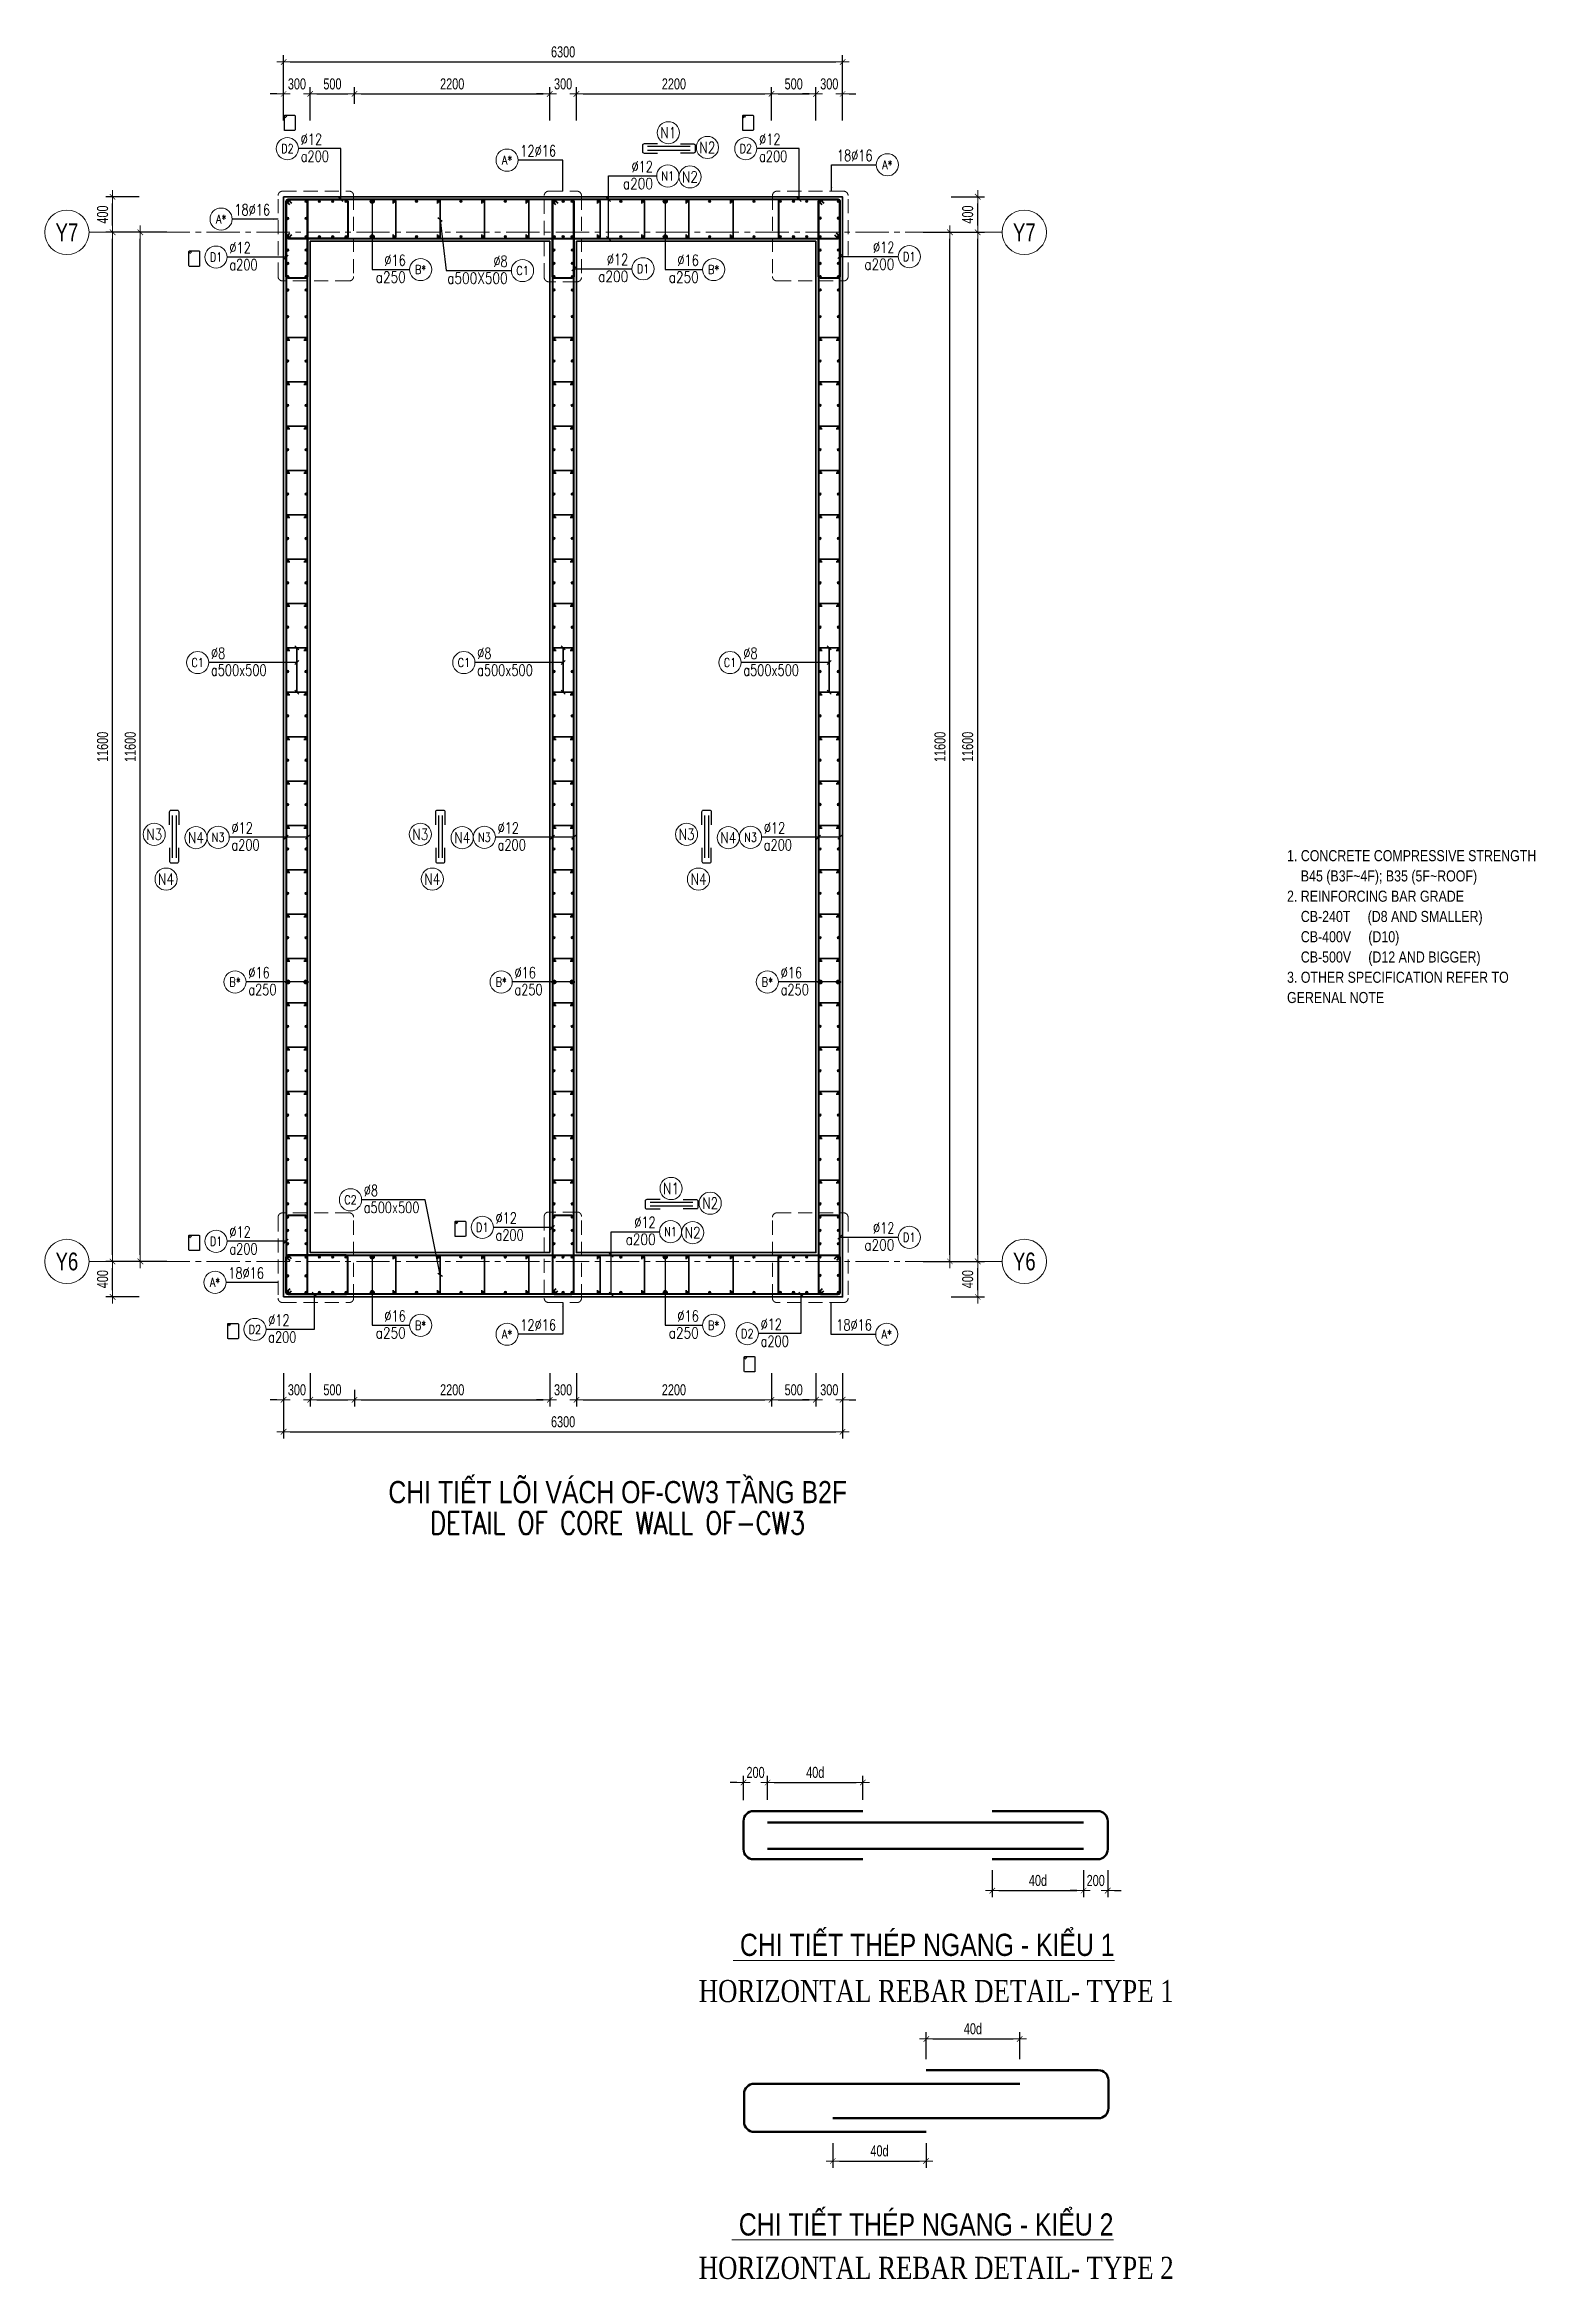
# Model space of a CAD drawing. Header units: millimetres. Extents: x 931337 to 1117500, y 19732 to 157199.
# Drawn here: x 1055467 to 1072267, y 126160 to 151348 of the extents above; entities that cross this region are included whole.
import ezdxf
from ezdxf.enums import TextEntityAlignment as Align

# ---------------------------------------------------------------- set-up
doc = ezdxf.new("R2010")
doc.units = ezdxf.units.MM
doc.header["$MEASUREMENT"] = 0
for name, pattern in [('HIDDEN', [9.525, 6.35, -3.175]), ('HIDDEN2', [4.7625, 3.175, -1.5875]), ('OF_Grid_1$0$CENTER2', [1.125, 0.75, -0.125, 0.125, -0.125])]:
    doc.linetypes.add(name, pattern=pattern)
doc.layers.get('0').update_dxf_attribs({"lineweight": 20})
doc.layers.get('Defpoints').update_dxf_attribs({"color": 151, "lineweight": 9})
for name, color, linetype in [('Hidden', 9, 'HIDDEN'), ('Ligature', 1, 'Continuous'), ('Reinforcement', 4, 'Continuous'), ('TIT1', 3, 'Continuous')]:
    doc.layers.add(name, color=color, linetype=linetype)
for name, color, linetype, lineweight in [('KC-LEADER', 153, 'Continuous', 18), ('KC-THEP', 6, 'Continuous', 40), ('NDC_S_ANNO', 7, 'Continuous', 20), ('NDC_S_DIM', 1, 'Continuous', 15), ('NDC_S_ENG TITLE', 3, 'Continuous', 20), ('NDC_S_HIDDEN', 8, 'HIDDEN2', 13), ('NDC_S_LEADER', 1, 'Continuous', 15), ('NDC_S_REBAR', 4, 'Continuous', 35), ('NDC_S_STIRRUP', 4, 'Continuous', 40), ('NDC_S_TEXT SYMBOL', 7, 'Continuous', 20), ('NDC_S_VN TEXT', 7, 'Continuous', 20), ('NDC_S_VN TITLE', 6, 'Continuous', 35), ('NDC_S_WALL', 6, 'Continuous', 35), ('OF_Grid_1$0$NDC_S_AXIS', 5, 'OF_Grid_1$0$CENTER2', 13), ('OF_Grid_1$0$NDC_S_SYMBOL', 1, 'Continuous', 15), ('OF_Grid_1$0$NDC_S_TEXT SYMBOL', 7, 'Continuous', 20)]:
    doc.layers.add(name, color=color, linetype=linetype, lineweight=lineweight)
doc.styles.add('ARIAL', font='arial.ttf', dxfattribs={"width": 0.8})
doc.styles.add('NDC_ANNO', font='', dxfattribs={"width": 0.8})
doc.styles.add('NDC_ARIAL', font='arial.ttf', dxfattribs={"width": 0.85})
doc.styles.add('NDC_DIM', font='', dxfattribs={"width": 0.75})
doc.styles.add('NDC_EN TXT', font='romans.shx', dxfattribs={"width": 0.8})
doc.styles.add('NDC_VIE TXT', font='arial.ttf', dxfattribs={"width": 0.8})
doc.styles.add('OF_Grid_1$0$NDC_ANNO', font='', dxfattribs={"width": 0.8})
doc.styles.add('VNTIMEH', font='vntimeh.shx', dxfattribs={"width": 0.8, "bigfont": 'vns.shx'})
doc.styles.get('NDC_ANNO').set_extended_font_data('Dotum')
doc.styles.get('NDC_DIM').set_extended_font_data('Dotum')
doc.styles.get('OF_Grid_1$0$NDC_ANNO').set_extended_font_data('Dotum')
doc.dimstyles.new('NDC_1-50', dxfattribs={"dimscale": 50, "dimtxt": 2.5, "dimasz": 1, "dimexe": 1.5, "dimexo": 0, "dimgap": 0.8, "dimtad": 1, "dimdec": 0, "dimdsep": 46, "dimtxsty": 'NDC_ARIAL', "dimblk": 'DIMMARK', "dimcen": 49999.938995, "dimdle": 1.5, "dimclrd": 1, "dimclre": 1, "dimclrt": 3, "dimadec": 0, "dimazin": 0, "dimtfac": 1, "dimtdec": 0, "dimtix": 1, "dimtmove": 2, "dimatfit": 3, "dimfxl": 1, "dimarcsym": 0})
doc.dimstyles.new('NDC_dim_30', dxfattribs={"dimscale": 30, "dimtxt": 2.5, "dimasz": 1.5, "dimexe": 1.5, "dimexo": 2.5, "dimgap": 1, "dimtad": 1, "dimdec": 0, "dimzin": 0, "dimdsep": 46, "dimtxsty": 'NDC_DIM', "dimblk": 'DIMMARK', "dimcen": 0.09, "dimdle": 1.2, "dimclrd": 1, "dimclre": 1, "dimclrt": 3, "dimadec": 0, "dimazin": 0, "dimtfac": 1, "dimtdec": 0, "dimtix": 1, "dimtofl": 0, "dimtmove": 0, "dimatfit": 3, "dimfxl": 6, "dimfxlon": 1, "dimtolj": 1, "dimtzin": 0, "dimarcsym": 0})
doc.dimstyles.new('NDC_dim_50', dxfattribs={"dimscale": 50, "dimtxt": 2.5, "dimasz": 1.5, "dimexe": 1.5, "dimexo": 2.5, "dimgap": 1, "dimtad": 1, "dimdec": 0, "dimzin": 0, "dimdsep": 46, "dimtxsty": 'NDC_DIM', "dimblk": 'DIMMARK', "dimcen": 0.09, "dimdle": 1.2, "dimclrd": 1, "dimclre": 1, "dimclrt": 3, "dimadec": 0, "dimazin": 0, "dimtfac": 1, "dimtdec": 0, "dimtix": 1, "dimtofl": 0, "dimtmove": 0, "dimatfit": 3, "dimfxl": 6, "dimfxlon": 1, "dimtolj": 1, "dimtzin": 0, "dimarcsym": 0})

msp = doc.modelspace()

# ---------------------------------------------------------------- texts
at = {"layer": 'NDC_S_ENG TITLE', "style": 'VNTIMEH', "width": 0.8}
for s, p in [('horizontal rebar detail- type 1', (1062838.544, 129283.766)), ('horizontal rebar detail- type 2', (1062838.544, 126163.424))]:
    msp.add_text(s, height=250, dxfattribs=at).set_placement(p)
at = {"layer": 'NDC_S_VN TEXT', "style": 'ARIAL', "width": 0.8}
for s, p in [('%%u CHI TIẾT THÉP NGANG - KIỂU 1', (1063225.297, 129804.906)), ('%%u CHI TIẾT THÉP NGANG - KIỂU 2', (1063212.926, 126652.989))]:
    msp.add_text(s, height=250, dxfattribs=at).set_placement(p)
at = {"layer": 'NDC_S_VN TEXT', "color": 7, "style": 'NDC_EN TXT', "width": 0.8}
for tag, p in [('N1', (1062496.759, 150354.894)), ('N2', (1062936.86, 150189.138)), ('N2', (1062740.03, 149857.624)), ('N3', (1056701.33, 142447.037)), ('N4', (1057172.299, 142408.877)), ('N3', (1059701.33, 142447.037)), ('N4', (1060172.299, 142408.877)), ('N3', (1062701.33, 142447.037)), ('N4', (1063172.299, 142408.877)), ('N4', (1056835.778, 141942.034)), ('N4', (1059835.778, 141942.034)), ('N4', (1062835.778, 141942.034)), ('N1', (1062527.263, 138454.894)), ('N2', (1062967.364, 138289.138)), ('N2', (1062770.535, 137957.624))]:
    msp.add_attdef(tag, text='3', height=125, dxfattribs=at).set_placement(p, align=Align.MIDDLE)
at = {"layer": 'TIT1', "insert": (1069469.23, 142269.24), "char_height": 125, "width": 2836.52683, "attachment_point": 1, "line_spacing_factor": 1.096296, "style": 'ARIAL'}
msp.add_mtext('\\A1;1. CONCRETE COMPRESSIVE STRENGTH\\P    B45 (B3F~4F); B35 (5F~ROOF)\\P2. REINFORCING BAR GRADE\\P    CB-240T     (D8 AND SMALLER)\\P    CB-400V     (D10)\\P    CB-500V     (D12 AND BIGGER)\\P3. OTHER SPECIFICATION REFER TO GERENAL NOTE ', dxfattribs=at)

# ---------------------------------------------------------------- blocks, each defined once
blk = doc.blocks.new('DIMMARK')
at = {"layer": 'NDC_S_DIM', "color": 1}
blk.add_line((-1.5, 0), (1, 0), dxfattribs=at)
at = {"layer": 'NDC_S_DIM', "color": 2, "const_width": 0.1}
blk.add_lwpolyline([(-0.42, -0.42), (0.42, 0.42)], dxfattribs=at)
blk = doc.blocks.new('*D472')
at = {"layer": 'Defpoints', "color": 0, "transparency": 16777216}
for p in [(1064689, 131759), (1063615, 131438), (1064689, 131438)]:
    blk.add_point(p, dxfattribs=at)
at = {"layer": 'NDC_S_DIM', "color": 1, "lineweight": -2, "transparency": 16777216}
for p, q in [((1063615, 131563), (1063615, 131834)), ((1063690, 131759), (1064614, 131759)), ((1064689, 131563), (1064689, 131834))]:
    blk.add_line(p, q, dxfattribs=at)
at = {"layer": 'NDC_S_DIM', "color": 1, "lineweight": -2, "transparency": 16777216, "xscale": 75, "yscale": 75, "zscale": 75, "rotation": 180}
blk.add_blockref('DIMMARK', (1063615, 131759), dxfattribs=at)
at = {"layer": 'NDC_S_DIM', "color": 1, "lineweight": -2, "transparency": 16777216, "xscale": 75, "yscale": 75, "zscale": 75}
blk.add_blockref('DIMMARK', (1064689, 131759), dxfattribs=at)
at = {"layer": 'NDC_S_DIM', "color": 3, "transparency": 16777216, "insert": (1064152, 131873), "char_height": 125, "attachment_point": 5, "style": 'NDC_DIM'}
blk.add_mtext('\\A1;40d', dxfattribs=at)
blk = doc.blocks.new('*D473')
at = {"layer": 'Defpoints', "color": 0, "transparency": 16777216}
for p in [(1066147, 130895), (1067176, 130895), (1067176, 130541)]:
    blk.add_point(p, dxfattribs=at)
at = {"layer": 'NDC_S_DIM', "color": 1, "lineweight": -2, "transparency": 16777216}
for p, q in [((1066147, 130770), (1066147, 130466)), ((1067176, 130770), (1067176, 130466)), ((1066222, 130541), (1067101, 130541))]:
    blk.add_line(p, q, dxfattribs=at)
at = {"layer": 'NDC_S_DIM', "color": 1, "lineweight": -2, "transparency": 16777216, "xscale": 75, "yscale": 75, "zscale": 75, "rotation": 180}
blk.add_blockref('DIMMARK', (1066147, 130541), dxfattribs=at)
at = {"layer": 'NDC_S_DIM', "color": 1, "lineweight": -2, "transparency": 16777216, "xscale": 75, "yscale": 75, "zscale": 75}
blk.add_blockref('DIMMARK', (1067176, 130541), dxfattribs=at)
at = {"layer": 'NDC_S_DIM', "color": 3, "transparency": 16777216, "insert": (1066662, 130655), "char_height": 125, "attachment_point": 5, "style": 'NDC_DIM'}
blk.add_mtext('\\A1;40d', dxfattribs=at)
blk = doc.blocks.new('*D474')
at = {"layer": 'Defpoints', "color": 0, "transparency": 16777216}
for p in [(1066456, 128869), (1065403, 128517), (1066456, 128517)]:
    blk.add_point(p, dxfattribs=at)
at = {"layer": 'NDC_S_DIM', "color": 1, "lineweight": -2, "transparency": 16777216}
for p, q in [((1065403, 128642), (1065403, 128944)), ((1065478, 128869), (1066381, 128869)), ((1066456, 128642), (1066456, 128944))]:
    blk.add_line(p, q, dxfattribs=at)
at = {"layer": 'NDC_S_DIM', "color": 1, "lineweight": -2, "transparency": 16777216, "xscale": 75, "yscale": 75, "zscale": 75, "rotation": 180}
blk.add_blockref('DIMMARK', (1065403, 128869), dxfattribs=at)
at = {"layer": 'NDC_S_DIM', "color": 1, "lineweight": -2, "transparency": 16777216, "xscale": 75, "yscale": 75, "zscale": 75}
blk.add_blockref('DIMMARK', (1066456, 128869), dxfattribs=at)
at = {"layer": 'NDC_S_DIM', "color": 3, "transparency": 16777216, "insert": (1065929, 128983), "char_height": 125, "attachment_point": 5, "style": 'NDC_DIM'}
blk.add_mtext('\\A1;40d', dxfattribs=at)
blk = doc.blocks.new('*D475')
at = {"layer": 'Defpoints', "color": 0, "transparency": 16777216}
for p in [(1064350, 127821), (1065401, 127821), (1065401, 127493)]:
    blk.add_point(p, dxfattribs=at)
at = {"layer": 'NDC_S_DIM', "color": 1, "lineweight": -2, "transparency": 16777216}
for p, q in [((1064350, 127696), (1064350, 127418)), ((1064425, 127493), (1065326, 127493)), ((1065401, 127696), (1065401, 127418))]:
    blk.add_line(p, q, dxfattribs=at)
at = {"layer": 'NDC_S_DIM', "color": 1, "lineweight": -2, "transparency": 16777216, "xscale": 75, "yscale": 75, "zscale": 75, "rotation": 180}
blk.add_blockref('DIMMARK', (1064350, 127493), dxfattribs=at)
at = {"layer": 'NDC_S_DIM', "color": 1, "lineweight": -2, "transparency": 16777216, "xscale": 75, "yscale": 75, "zscale": 75}
blk.add_blockref('DIMMARK', (1065401, 127493), dxfattribs=at)
at = {"layer": 'NDC_S_DIM', "color": 3, "transparency": 16777216, "insert": (1064876, 127607), "char_height": 125, "attachment_point": 5, "style": 'NDC_DIM'}
blk.add_mtext('\\A1;40d', dxfattribs=at)
blk = doc.blocks.new('*D476')
at = {"layer": 'Defpoints', "color": 0, "transparency": 16777216}
for p in [(1063343, 131759), (1063343, 131436), (1063615, 131438)]:
    blk.add_point(p, dxfattribs=at)
at = {"layer": 'NDC_S_DIM', "color": 1, "lineweight": -2, "transparency": 16777216}
for p, q in [((1063268, 131759), (1063193, 131759)), ((1063343, 131561), (1063343, 131834)), ((1063615, 131563), (1063615, 131834)), ((1063690, 131759), (1063765, 131759))]:
    blk.add_line(p, q, dxfattribs=at)
at = {"layer": 'NDC_S_DIM', "color": 1, "lineweight": -2, "transparency": 16777216, "xscale": 75, "yscale": 75, "zscale": 75}
blk.add_blockref('DIMMARK', (1063343, 131759), dxfattribs=at)
at = {"layer": 'NDC_S_DIM', "color": 1, "lineweight": -2, "transparency": 16777216, "xscale": 75, "yscale": 75, "zscale": 75, "rotation": 180}
blk.add_blockref('DIMMARK', (1063615, 131759), dxfattribs=at)
at = {"layer": 'NDC_S_DIM', "color": 3, "transparency": 16777216, "insert": (1063479, 131872), "char_height": 125, "attachment_point": 5, "style": 'NDC_DIM'}
blk.add_mtext('\\A1;200', dxfattribs=at)
blk = doc.blocks.new('*D477')
at = {"layer": 'Defpoints', "color": 0, "transparency": 16777216}
for p in [(1067176, 130895), (1067449, 130895), (1067176, 130541)]:
    blk.add_point(p, dxfattribs=at)
at = {"layer": 'NDC_S_DIM', "color": 1, "lineweight": -2, "transparency": 16777216}
for p, q in [((1067176, 130770), (1067176, 130466)), ((1067449, 130770), (1067449, 130466)), ((1067101, 130541), (1067026, 130541)), ((1067524, 130541), (1067599, 130541))]:
    blk.add_line(p, q, dxfattribs=at)
at = {"layer": 'NDC_S_DIM', "color": 1, "lineweight": -2, "transparency": 16777216, "xscale": 75, "yscale": 75, "zscale": 75}
blk.add_blockref('DIMMARK', (1067176, 130541), dxfattribs=at)
at = {"layer": 'NDC_S_DIM', "color": 1, "lineweight": -2, "transparency": 16777216, "xscale": 75, "yscale": 75, "zscale": 75, "rotation": 180}
blk.add_blockref('DIMMARK', (1067449, 130541), dxfattribs=at)
at = {"layer": 'NDC_S_DIM', "color": 3, "transparency": 16777216, "insert": (1067313, 130654), "char_height": 125, "attachment_point": 5, "style": 'NDC_DIM'}
blk.add_mtext('\\A1;200', dxfattribs=at)
blk = doc.blocks.new('THEP')
at = {"layer": 'KC-LEADER', "color": 6}
blk.add_circle((0, 0), 14, dxfattribs=at)
at = {"layer": 'KC-THEP'}
for p, q in [((-14, 0), (14, 0)), ((10, 10), (-10, -10)), ((-10, 10), (10, -10)), ((0, 14), (0, -14))]:
    blk.add_line(p, q, dxfattribs=at)
blk = doc.blocks.new('*U89')
at = {"layer": 'KC-THEP', "rotation": 99.6685644363809}
blk.add_blockref('THEP', (-50, 224), dxfattribs=at)
at = {"layer": 'KC-THEP', "xscale": -1, "rotation": 80.33143556361907}
blk.add_blockref('THEP', (-50, 16), dxfattribs=at)
blk = doc.blocks.new('*U90')
at = {"layer": 'NDC_S_HIDDEN', "color": 0, "linetype": 'ByBlock', "lineweight": -2, "transparency": 16777216, "rotation": 90}
for p in [(-151449, 72919), (-151449, 72669), (-151449, 72419), (-151449, 72169), (-151449, 71919), (-151449, 71669), (-151449, 71419), (-151449, 71169), (-151449, 70919), (-151449, 70669), (-151449, 70419), (-151449, 70169), (-151449, 69919), (-151449, 69669), (-151449, 69419), (-151449, 69169), (-151449, 68919), (-151449, 68669), (-151449, 68419), (-151449, 68169), (-151449, 67919), (-151449, 67669), (-151449, 67419), (-151449, 67169), (-151449, 66919), (-151449, 66669), (-151449, 66419), (-151449, 66169), (-151449, 65919), (-151449, 65669), (-151449, 65419), (-151449, 65169), (-151449, 64919), (-151449, 64669), (-151449, 64419), (-151449, 64169), (-151449, 63919), (-151449, 63669), (-151449, 63419), (-151449, 63169), (-151449, 62919)]:
    blk.add_blockref('*U89', p, dxfattribs=at)
blk = doc.blocks.new('*U9')
blk.add_circle((2.5, 0), 2.5)
at = {"layer": 'NDC_S_VN TEXT', "color": 3, "style": 'NDC_EN TXT', "width": 0.75}
blk.add_attdef('DK2', text='', height=2.5, dxfattribs=at).set_placement((-0.85, 0.85), align=Align.RIGHT)
at = {"layer": 'NDC_S_VN TEXT', "color": 7, "style": 'NDC_EN TXT', "width": 0.8}
blk.add_attdef('SH3', text='', height=2, dxfattribs=at).set_placement((2.5, 0), align=Align.MIDDLE)
blk = doc.blocks.new('*U13')
blk.add_circle((-2.5, 0), 2.5)
at = {"layer": 'NDC_S_VN TEXT', "color": 7, "style": 'NDC_EN TXT', "width": 0.8}
blk.add_attdef('SH2', text='', height=2, dxfattribs=at).set_placement((-2.5, 0), align=Align.MIDDLE)
at = {"layer": 'NDC_S_VN TEXT', "color": 3, "style": 'NDC_EN TXT', "width": 0.75}
blk.add_attdef('DK1', (0.5, 0.85), '', height=2.5, dxfattribs=at)
blk = doc.blocks.new('*U11')
blk.add_circle((-2.5, 0), 2.5)
at = {"layer": 'NDC_S_VN TEXT', "color": 7, "style": 'NDC_EN TXT', "width": 0.8}
blk.add_attdef('SH2', text='', height=2, dxfattribs=at).set_placement((-2.5, 0), align=Align.MIDDLE)
at = {"layer": 'NDC_S_VN TEXT', "color": 3, "style": 'NDC_EN TXT', "width": 0.75}
for tag, p in [('DK1', (0.5, 0.85)), ('KC1', (0.5, -2.97))]:
    blk.add_attdef(tag, p, '', height=2.5, dxfattribs=at)
blk = doc.blocks.new('*U10')
blk.add_circle((2.5, 0), 2.5)
at = {"layer": 'NDC_S_VN TEXT', "color": 3, "style": 'NDC_EN TXT'}
for tag, width, p in [('DK2', 0.75, (-0.85, 0.85)), ('KC2', 0.8, (-0.85, -2.97))]:
    blk.add_attdef(tag, text='', height=2.5, dxfattribs=dict(at, width=width)).set_placement(p, align=Align.RIGHT)
at = {"layer": 'NDC_S_VN TEXT', "color": 7, "style": 'NDC_EN TXT', "width": 0.8}
blk.add_attdef('SH3', text='', height=2, dxfattribs=at).set_placement((2.5, 0), align=Align.MIDDLE)
blk = doc.blocks.new('A$C7BC65A55')
at = {"layer": 'Ligature'}
for p, q in [((-15, 372, 0), (-15, 39, 0)), ((15, 372, 0), (15, 39, 0))]:
    blk.add_line(p, q, dxfattribs=at)
for points in [[(-36, 297), (-36, 401, -0.414214), (-24, 413), (24, 413, -0.414214), (36, 401), (36, 297)], [(-36, 117), (-36, 12, 0.414214), (-24, 0), (24, 0, 0.414214), (36, 12), (36, 117)]]:
    blk.add_lwpolyline(points, format="xyb", dxfattribs=at)
blk = doc.blocks.new('*U12')
blk.add_circle((-2.5, 0), 2.5)
at = {"layer": 'NDC_S_VN TEXT', "color": 7, "style": 'NDC_EN TXT', "width": 0.8}
blk.add_attdef('SH2', text='', height=2, dxfattribs=at).set_placement((-2.5, 0), align=Align.MIDDLE)
at = {"layer": 'NDC_S_VN TEXT', "color": 3, "style": 'NDC_EN TXT', "width": 0.75}
for tag, p in [('DK1', (0.5, 0.85)), ('KC1', (0.5, -2.97))]:
    blk.add_attdef(tag, p, '', height=2.5, dxfattribs=at)
blk = doc.blocks.new('*D484')
at = {"layer": 'Defpoints', "color": 0, "transparency": 16777216}
for p in [(1058460, 137733), (1058160, 137233), (1058460, 136073)]:
    blk.add_point(p, dxfattribs=at)
at = {"layer": 'NDC_S_DIM', "color": 1, "lineweight": -2, "transparency": 16777216}
for p, q in [((1058160, 136373), (1058160, 135998)), ((1058460, 136373), (1058460, 135998)), ((1058085, 136073), (1058010, 136073)), ((1058535, 136073), (1058610, 136073))]:
    blk.add_line(p, q, dxfattribs=at)
at = {"layer": 'NDC_S_DIM', "color": 1, "lineweight": -2, "transparency": 16777216, "xscale": 75, "yscale": 75, "zscale": 75}
blk.add_blockref('DIMMARK', (1058160, 136073), dxfattribs=at)
at = {"layer": 'NDC_S_DIM', "color": 1, "lineweight": -2, "transparency": 16777216, "xscale": 75, "yscale": 75, "zscale": 75, "rotation": 180}
blk.add_blockref('DIMMARK', (1058460, 136073), dxfattribs=at)
at = {"layer": 'NDC_S_DIM', "color": 3, "transparency": 16777216, "insert": (1058310, 136185), "char_height": 125, "attachment_point": 5, "style": 'NDC_DIM'}
blk.add_mtext('\\A1;300', dxfattribs=at)
blk = doc.blocks.new('*D485')
at = {"layer": 'Defpoints', "color": 0, "transparency": 16777216}
for p in [(1058460, 137733), (1058959, 136310), (1058959, 136073)]:
    blk.add_point(p, dxfattribs=at)
at = {"layer": 'NDC_S_DIM', "color": 1, "lineweight": -2, "transparency": 16777216}
for p, q in [((1058460, 136373), (1058460, 135998)), ((1058535, 136073), (1058884, 136073)), ((1058959, 136185), (1058959, 135998))]:
    blk.add_line(p, q, dxfattribs=at)
at = {"layer": 'NDC_S_DIM', "color": 1, "lineweight": -2, "transparency": 16777216, "xscale": 75, "yscale": 75, "zscale": 75, "rotation": 180}
blk.add_blockref('DIMMARK', (1058460, 136073), dxfattribs=at)
at = {"layer": 'NDC_S_DIM', "color": 1, "lineweight": -2, "transparency": 16777216, "xscale": 75, "yscale": 75, "zscale": 75}
blk.add_blockref('DIMMARK', (1058959, 136073), dxfattribs=at)
at = {"layer": 'NDC_S_DIM', "color": 3, "transparency": 16777216, "insert": (1058710, 136185), "char_height": 125, "attachment_point": 5, "style": 'NDC_DIM'}
blk.add_mtext('\\A1;500', dxfattribs=at)
blk = doc.blocks.new('*D486')
at = {"layer": 'Defpoints', "color": 0, "transparency": 16777216}
for p in [(1061160, 137733), (1058959, 136310), (1061160, 136073)]:
    blk.add_point(p, dxfattribs=at)
at = {"layer": 'NDC_S_DIM', "color": 1, "lineweight": -2, "transparency": 16777216}
for p, q in [((1061160, 136373), (1061160, 135998)), ((1058959, 136185), (1058959, 135998)), ((1059034, 136073), (1061085, 136073))]:
    blk.add_line(p, q, dxfattribs=at)
at = {"layer": 'NDC_S_DIM', "color": 1, "lineweight": -2, "transparency": 16777216, "xscale": 75, "yscale": 75, "zscale": 75, "rotation": 180}
blk.add_blockref('DIMMARK', (1058959, 136073), dxfattribs=at)
at = {"layer": 'NDC_S_DIM', "color": 1, "lineweight": -2, "transparency": 16777216, "xscale": 75, "yscale": 75, "zscale": 75}
blk.add_blockref('DIMMARK', (1061160, 136073), dxfattribs=at)
at = {"layer": 'NDC_S_DIM', "color": 3, "transparency": 16777216, "insert": (1060060, 136185), "char_height": 125, "attachment_point": 5, "style": 'NDC_DIM'}
blk.add_mtext('\\A1;2200', dxfattribs=at)
blk = doc.blocks.new('*D487')
at = {"layer": 'Defpoints', "color": 0, "transparency": 16777216}
for p in [(1061160, 137733), (1061460, 137733), (1061460, 136073)]:
    blk.add_point(p, dxfattribs=at)
at = {"layer": 'NDC_S_DIM', "color": 1, "lineweight": -2, "transparency": 16777216}
for p, q in [((1061160, 136373), (1061160, 135998)), ((1061460, 136373), (1061460, 135998)), ((1061085, 136073), (1061010, 136073)), ((1061535, 136073), (1061610, 136073))]:
    blk.add_line(p, q, dxfattribs=at)
at = {"layer": 'NDC_S_DIM', "color": 1, "lineweight": -2, "transparency": 16777216, "xscale": 75, "yscale": 75, "zscale": 75}
blk.add_blockref('DIMMARK', (1061160, 136073), dxfattribs=at)
at = {"layer": 'NDC_S_DIM', "color": 1, "lineweight": -2, "transparency": 16777216, "xscale": 75, "yscale": 75, "zscale": 75, "rotation": 180}
blk.add_blockref('DIMMARK', (1061460, 136073), dxfattribs=at)
at = {"layer": 'NDC_S_DIM', "color": 3, "transparency": 16777216, "insert": (1061310, 136185), "char_height": 125, "attachment_point": 5, "style": 'NDC_DIM'}
blk.add_mtext('\\A1;300', dxfattribs=at)
blk = doc.blocks.new('*D488')
at = {"layer": 'Defpoints', "color": 0, "transparency": 16777216}
for p in [(1061460, 137733), (1063659, 137681), (1063659, 136073)]:
    blk.add_point(p, dxfattribs=at)
at = {"layer": 'NDC_S_DIM', "color": 1, "lineweight": -2, "transparency": 16777216}
for p, q in [((1061460, 136373), (1061460, 135998)), ((1063659, 136373), (1063659, 135998)), ((1061535, 136073), (1063584, 136073))]:
    blk.add_line(p, q, dxfattribs=at)
at = {"layer": 'NDC_S_DIM', "color": 1, "lineweight": -2, "transparency": 16777216, "xscale": 75, "yscale": 75, "zscale": 75, "rotation": 180}
blk.add_blockref('DIMMARK', (1061460, 136073), dxfattribs=at)
at = {"layer": 'NDC_S_DIM', "color": 1, "lineweight": -2, "transparency": 16777216, "xscale": 75, "yscale": 75, "zscale": 75}
blk.add_blockref('DIMMARK', (1063659, 136073), dxfattribs=at)
at = {"layer": 'NDC_S_DIM', "color": 3, "transparency": 16777216, "insert": (1062559, 136185), "char_height": 125, "attachment_point": 5, "style": 'NDC_DIM'}
blk.add_mtext('\\A1;2200', dxfattribs=at)
blk = doc.blocks.new('*D489')
at = {"layer": 'Defpoints', "color": 0, "transparency": 16777216}
for p in [(1063659, 137681), (1064160, 137733), (1064160, 136073)]:
    blk.add_point(p, dxfattribs=at)
at = {"layer": 'NDC_S_DIM', "color": 1, "lineweight": -2, "transparency": 16777216}
for p, q in [((1063659, 136373), (1063659, 135998)), ((1064160, 136373), (1064160, 135998)), ((1063734, 136073), (1064085, 136073))]:
    blk.add_line(p, q, dxfattribs=at)
at = {"layer": 'NDC_S_DIM', "color": 1, "lineweight": -2, "transparency": 16777216, "xscale": 75, "yscale": 75, "zscale": 75, "rotation": 180}
blk.add_blockref('DIMMARK', (1063659, 136073), dxfattribs=at)
at = {"layer": 'NDC_S_DIM', "color": 1, "lineweight": -2, "transparency": 16777216, "xscale": 75, "yscale": 75, "zscale": 75}
blk.add_blockref('DIMMARK', (1064160, 136073), dxfattribs=at)
at = {"layer": 'NDC_S_DIM', "color": 3, "transparency": 16777216, "insert": (1063909, 136185), "char_height": 125, "attachment_point": 5, "style": 'NDC_DIM'}
blk.add_mtext('\\A1;500', dxfattribs=at)
blk = doc.blocks.new('*D490')
at = {"layer": 'Defpoints', "color": 0, "transparency": 16777216}
for p in [(1064160, 137733), (1064460, 137233), (1064460, 136073)]:
    blk.add_point(p, dxfattribs=at)
at = {"layer": 'NDC_S_DIM', "color": 1, "lineweight": -2, "transparency": 16777216}
for p, q in [((1064160, 136373), (1064160, 135998)), ((1064460, 136373), (1064460, 135998)), ((1064085, 136073), (1064010, 136073)), ((1064535, 136073), (1064610, 136073))]:
    blk.add_line(p, q, dxfattribs=at)
at = {"layer": 'NDC_S_DIM', "color": 1, "lineweight": -2, "transparency": 16777216, "xscale": 75, "yscale": 75, "zscale": 75}
blk.add_blockref('DIMMARK', (1064160, 136073), dxfattribs=at)
at = {"layer": 'NDC_S_DIM', "color": 1, "lineweight": -2, "transparency": 16777216, "xscale": 75, "yscale": 75, "zscale": 75, "rotation": 180}
blk.add_blockref('DIMMARK', (1064460, 136073), dxfattribs=at)
at = {"layer": 'NDC_S_DIM', "color": 3, "transparency": 16777216, "insert": (1064310, 136185), "char_height": 125, "attachment_point": 5, "style": 'NDC_DIM'}
blk.add_mtext('\\A1;300', dxfattribs=at)
blk = doc.blocks.new('*D491')
at = {"layer": 'Defpoints', "color": 0, "transparency": 16777216}
for p in [(1058160, 137233), (1064460, 137233), (1064460, 135712)]:
    blk.add_point(p, dxfattribs=at)
at = {"layer": 'NDC_S_DIM', "color": 1, "lineweight": -2, "transparency": 16777216}
for p, q in [((1058160, 136012), (1058160, 135637)), ((1064460, 136012), (1064460, 135637)), ((1058235, 135712), (1064385, 135712))]:
    blk.add_line(p, q, dxfattribs=at)
at = {"layer": 'NDC_S_DIM', "color": 1, "lineweight": -2, "transparency": 16777216, "xscale": 75, "yscale": 75, "zscale": 75, "rotation": 180}
blk.add_blockref('DIMMARK', (1058160, 135712), dxfattribs=at)
at = {"layer": 'NDC_S_DIM', "color": 1, "lineweight": -2, "transparency": 16777216, "xscale": 75, "yscale": 75, "zscale": 75}
blk.add_blockref('DIMMARK', (1064460, 135712), dxfattribs=at)
at = {"layer": 'NDC_S_DIM', "color": 3, "transparency": 16777216, "insert": (1061310, 135825), "char_height": 125, "attachment_point": 5, "style": 'NDC_DIM'}
blk.add_mtext('\\A1;6300', dxfattribs=at)
blk = doc.blocks.new('*D492')
at = {"layer": 'Defpoints', "color": 0, "transparency": 16777216}
for p in [(1058460, 150793), (1058160, 149633), (1058460, 149133)]:
    blk.add_point(p, dxfattribs=at)
at = {"layer": 'NDC_S_DIM', "color": 1, "lineweight": -2, "transparency": 16777216}
for p, q in [((1058085, 150793), (1058010, 150793)), ((1058160, 150493), (1058160, 150868)), ((1058460, 150493), (1058460, 150868)), ((1058535, 150793), (1058610, 150793))]:
    blk.add_line(p, q, dxfattribs=at)
at = {"layer": 'NDC_S_DIM', "color": 1, "lineweight": -2, "transparency": 16777216, "xscale": 75, "yscale": 75, "zscale": 75}
blk.add_blockref('DIMMARK', (1058160, 150793), dxfattribs=at)
at = {"layer": 'NDC_S_DIM', "color": 1, "lineweight": -2, "transparency": 16777216, "xscale": 75, "yscale": 75, "zscale": 75, "rotation": 180}
blk.add_blockref('DIMMARK', (1058460, 150793), dxfattribs=at)
at = {"layer": 'NDC_S_DIM', "color": 3, "transparency": 16777216, "insert": (1058310, 150905), "char_height": 125, "attachment_point": 5, "style": 'NDC_DIM'}
blk.add_mtext('\\A1;300', dxfattribs=at)
blk = doc.blocks.new('*D493')
at = {"layer": 'Defpoints', "color": 0, "transparency": 16777216}
for p in [(1058959, 150793), (1058959, 150556), (1058460, 149133)]:
    blk.add_point(p, dxfattribs=at)
at = {"layer": 'NDC_S_DIM', "color": 1, "lineweight": -2, "transparency": 16777216}
for p, q in [((1058460, 150493), (1058460, 150868)), ((1058535, 150793), (1058884, 150793)), ((1058959, 150681), (1058959, 150868))]:
    blk.add_line(p, q, dxfattribs=at)
at = {"layer": 'NDC_S_DIM', "color": 1, "lineweight": -2, "transparency": 16777216, "xscale": 75, "yscale": 75, "zscale": 75, "rotation": 180}
blk.add_blockref('DIMMARK', (1058460, 150793), dxfattribs=at)
at = {"layer": 'NDC_S_DIM', "color": 1, "lineweight": -2, "transparency": 16777216, "xscale": 75, "yscale": 75, "zscale": 75}
blk.add_blockref('DIMMARK', (1058959, 150793), dxfattribs=at)
at = {"layer": 'NDC_S_DIM', "color": 3, "transparency": 16777216, "insert": (1058710, 150905), "char_height": 125, "attachment_point": 5, "style": 'NDC_DIM'}
blk.add_mtext('\\A1;500', dxfattribs=at)
blk = doc.blocks.new('*D494')
at = {"layer": 'Defpoints', "color": 0, "transparency": 16777216}
for p in [(1061160, 150793), (1058959, 150556), (1061160, 149133)]:
    blk.add_point(p, dxfattribs=at)
at = {"layer": 'NDC_S_DIM', "color": 1, "lineweight": -2, "transparency": 16777216}
for p, q in [((1058959, 150681), (1058959, 150868)), ((1059034, 150793), (1061085, 150793)), ((1061160, 150493), (1061160, 150868))]:
    blk.add_line(p, q, dxfattribs=at)
at = {"layer": 'NDC_S_DIM', "color": 1, "lineweight": -2, "transparency": 16777216, "xscale": 75, "yscale": 75, "zscale": 75, "rotation": 180}
blk.add_blockref('DIMMARK', (1058959, 150793), dxfattribs=at)
at = {"layer": 'NDC_S_DIM', "color": 1, "lineweight": -2, "transparency": 16777216, "xscale": 75, "yscale": 75, "zscale": 75}
blk.add_blockref('DIMMARK', (1061160, 150793), dxfattribs=at)
at = {"layer": 'NDC_S_DIM', "color": 3, "transparency": 16777216, "insert": (1060060, 150905), "char_height": 125, "attachment_point": 5, "style": 'NDC_DIM'}
blk.add_mtext('\\A1;2200', dxfattribs=at)
blk = doc.blocks.new('*D495')
at = {"layer": 'Defpoints', "color": 0, "transparency": 16777216}
for p in [(1061460, 150793), (1061160, 149133), (1061460, 149133)]:
    blk.add_point(p, dxfattribs=at)
at = {"layer": 'NDC_S_DIM', "color": 1, "lineweight": -2, "transparency": 16777216}
for p, q in [((1061085, 150793), (1061010, 150793)), ((1061160, 150493), (1061160, 150868)), ((1061460, 150493), (1061460, 150868)), ((1061535, 150793), (1061610, 150793))]:
    blk.add_line(p, q, dxfattribs=at)
at = {"layer": 'NDC_S_DIM', "color": 1, "lineweight": -2, "transparency": 16777216, "xscale": 75, "yscale": 75, "zscale": 75}
blk.add_blockref('DIMMARK', (1061160, 150793), dxfattribs=at)
at = {"layer": 'NDC_S_DIM', "color": 1, "lineweight": -2, "transparency": 16777216, "xscale": 75, "yscale": 75, "zscale": 75, "rotation": 180}
blk.add_blockref('DIMMARK', (1061460, 150793), dxfattribs=at)
at = {"layer": 'NDC_S_DIM', "color": 3, "transparency": 16777216, "insert": (1061310, 150905), "char_height": 125, "attachment_point": 5, "style": 'NDC_DIM'}
blk.add_mtext('\\A1;300', dxfattribs=at)
blk = doc.blocks.new('*D496')
at = {"layer": 'Defpoints', "color": 0, "transparency": 16777216}
for p in [(1063659, 150793), (1061460, 149133), (1063659, 149184)]:
    blk.add_point(p, dxfattribs=at)
at = {"layer": 'NDC_S_DIM', "color": 1, "lineweight": -2, "transparency": 16777216}
for p, q in [((1061460, 150493), (1061460, 150868)), ((1061535, 150793), (1063584, 150793)), ((1063659, 150493), (1063659, 150868))]:
    blk.add_line(p, q, dxfattribs=at)
at = {"layer": 'NDC_S_DIM', "color": 1, "lineweight": -2, "transparency": 16777216, "xscale": 75, "yscale": 75, "zscale": 75, "rotation": 180}
blk.add_blockref('DIMMARK', (1061460, 150793), dxfattribs=at)
at = {"layer": 'NDC_S_DIM', "color": 1, "lineweight": -2, "transparency": 16777216, "xscale": 75, "yscale": 75, "zscale": 75}
blk.add_blockref('DIMMARK', (1063659, 150793), dxfattribs=at)
at = {"layer": 'NDC_S_DIM', "color": 3, "transparency": 16777216, "insert": (1062559, 150905), "char_height": 125, "attachment_point": 5, "style": 'NDC_DIM'}
blk.add_mtext('\\A1;2200', dxfattribs=at)
blk = doc.blocks.new('*D497')
at = {"layer": 'Defpoints', "color": 0, "transparency": 16777216}
for p in [(1064160, 150793), (1063659, 149184), (1064160, 149133)]:
    blk.add_point(p, dxfattribs=at)
at = {"layer": 'NDC_S_DIM', "color": 1, "lineweight": -2, "transparency": 16777216}
for p, q in [((1063659, 150493), (1063659, 150868)), ((1063734, 150793), (1064085, 150793)), ((1064160, 150493), (1064160, 150868))]:
    blk.add_line(p, q, dxfattribs=at)
at = {"layer": 'NDC_S_DIM', "color": 1, "lineweight": -2, "transparency": 16777216, "xscale": 75, "yscale": 75, "zscale": 75, "rotation": 180}
blk.add_blockref('DIMMARK', (1063659, 150793), dxfattribs=at)
at = {"layer": 'NDC_S_DIM', "color": 1, "lineweight": -2, "transparency": 16777216, "xscale": 75, "yscale": 75, "zscale": 75}
blk.add_blockref('DIMMARK', (1064160, 150793), dxfattribs=at)
at = {"layer": 'NDC_S_DIM', "color": 3, "transparency": 16777216, "insert": (1063909, 150905), "char_height": 125, "attachment_point": 5, "style": 'NDC_DIM'}
blk.add_mtext('\\A1;500', dxfattribs=at)
blk = doc.blocks.new('*D498')
at = {"layer": 'Defpoints', "color": 0, "transparency": 16777216}
for p in [(1064460, 150793), (1064460, 149633), (1064160, 149133)]:
    blk.add_point(p, dxfattribs=at)
at = {"layer": 'NDC_S_DIM', "color": 1, "lineweight": -2, "transparency": 16777216}
for p, q in [((1064085, 150793), (1064010, 150793)), ((1064160, 150493), (1064160, 150868)), ((1064460, 150493), (1064460, 150868)), ((1064535, 150793), (1064610, 150793))]:
    blk.add_line(p, q, dxfattribs=at)
at = {"layer": 'NDC_S_DIM', "color": 1, "lineweight": -2, "transparency": 16777216, "xscale": 75, "yscale": 75, "zscale": 75}
blk.add_blockref('DIMMARK', (1064160, 150793), dxfattribs=at)
at = {"layer": 'NDC_S_DIM', "color": 1, "lineweight": -2, "transparency": 16777216, "xscale": 75, "yscale": 75, "zscale": 75, "rotation": 180}
blk.add_blockref('DIMMARK', (1064460, 150793), dxfattribs=at)
at = {"layer": 'NDC_S_DIM', "color": 3, "transparency": 16777216, "insert": (1064310, 150905), "char_height": 125, "attachment_point": 5, "style": 'NDC_DIM'}
blk.add_mtext('\\A1;300', dxfattribs=at)
blk = doc.blocks.new('*D499')
at = {"layer": 'Defpoints', "color": 0, "transparency": 16777216}
for p in [(1064460, 151153), (1058160, 149633), (1064460, 149633)]:
    blk.add_point(p, dxfattribs=at)
at = {"layer": 'NDC_S_DIM', "color": 1, "lineweight": -2, "transparency": 16777216}
for p, q in [((1058160, 150853), (1058160, 151228)), ((1058235, 151153), (1064385, 151153)), ((1064460, 150853), (1064460, 151228))]:
    blk.add_line(p, q, dxfattribs=at)
at = {"layer": 'NDC_S_DIM', "color": 1, "lineweight": -2, "transparency": 16777216, "xscale": 75, "yscale": 75, "zscale": 75, "rotation": 180}
blk.add_blockref('DIMMARK', (1058160, 151153), dxfattribs=at)
at = {"layer": 'NDC_S_DIM', "color": 1, "lineweight": -2, "transparency": 16777216, "xscale": 75, "yscale": 75, "zscale": 75}
blk.add_blockref('DIMMARK', (1064460, 151153), dxfattribs=at)
at = {"layer": 'NDC_S_DIM', "color": 3, "transparency": 16777216, "insert": (1061310, 151266), "char_height": 125, "attachment_point": 5, "style": 'NDC_DIM'}
blk.add_mtext('\\A1;6300', dxfattribs=at)
blk = doc.blocks.new('Drawing name_symbol')
at = {"layer": 'NDC_S_ENG TITLE', "style": 'NDC_EN TXT', "width": 0.8}
blk.add_attdef('SECTDET1', text='', height=5, dxfattribs=at).set_placement((0, 1.01), align=Align.CENTER)
at = {"layer": 'NDC_S_TEXT SYMBOL', "lineweight": 25, "style": 'NDC_ANNO', "width": 0.8}
blk.add_attdef('SSCALE', text='', height=2.5, dxfattribs=at).set_placement((0, -4), align=Align.CENTER)
at = {"layer": 'NDC_S_VN TITLE', "style": 'NDC_VIE TXT', "width": 0.8}
blk.add_attdef('SECTDET2', text='', height=5, dxfattribs=at).set_placement((0, 7.97), align=Align.CENTER)
blk = doc.blocks.new('*D500')
at = {"layer": 'Defpoints', "color": 0, "transparency": 16777216}
for p in [(1056545, 149233), (1058789, 149233), (1058898, 137633)]:
    blk.add_point(p, dxfattribs=at)
at = {"layer": 'NDC_S_DIM', "color": 1, "lineweight": -2, "transparency": 16777216}
for p, q in [((1056845, 149233), (1056470, 149233)), ((1056545, 137708), (1056545, 149158)), ((1056845, 137633), (1056470, 137633))]:
    blk.add_line(p, q, dxfattribs=at)
at = {"layer": 'NDC_S_DIM', "color": 1, "lineweight": -2, "transparency": 16777216, "xscale": 75, "yscale": 75, "zscale": 75}
for p, rotation in [((1056545, 149233), 90), ((1056545, 137633), 270)]:
    blk.add_blockref('DIMMARK', p, dxfattribs=dict(at, rotation=rotation))
at = {"layer": 'NDC_S_DIM', "color": 3, "transparency": 16777216, "insert": (1056432, 143433), "char_height": 125, "attachment_point": 5, "rotation": 90, "style": 'NDC_DIM'}
blk.add_mtext('\\A1;11600', dxfattribs=at)
blk = doc.blocks.new('*U86')
at = {"layer": 'OF_Grid_1$0$NDC_S_SYMBOL'}
blk.add_line((5, 0), (9, 0), dxfattribs=at)
blk.add_circle((0, 0), 5, dxfattribs=at)
at = {"layer": 'OF_Grid_1$0$NDC_S_TEXT SYMBOL', "color": 7, "style": 'OF_Grid_1$0$NDC_ANNO', "width": 0.8}
blk.add_attdef('GRID', text='', height=4, rotation=270, dxfattribs=at).set_placement((0, 0), align=Align.MIDDLE)
blk = doc.blocks.new('*D501')
at = {"layer": 'Defpoints', "color": 0, "ltscale": 200, "transparency": 16777216}
for p in [(1056232, 137633), (1058274, 137633), (1058242, 137233)]:
    blk.add_point(p, dxfattribs=at)
at = {"layer": 'NDC_S_DIM', "color": 1, "lineweight": -2, "ltscale": 200, "transparency": 16777216}
for p, q in [((1056532, 137633), (1056157, 137633)), ((1056232, 137308), (1056232, 137558)), ((1056532, 137233), (1056157, 137233))]:
    blk.add_line(p, q, dxfattribs=at)
at = {"layer": 'NDC_S_DIM', "color": 1, "lineweight": -2, "ltscale": 200, "transparency": 16777216, "xscale": 75, "yscale": 75, "zscale": 75}
for p, rotation in [((1056232, 137633), 90), ((1056232, 137233), 270)]:
    blk.add_blockref('DIMMARK', p, dxfattribs=dict(at, rotation=rotation))
at = {"layer": 'NDC_S_DIM', "color": 3, "ltscale": 200, "transparency": 16777216, "insert": (1056120, 137433), "char_height": 125, "attachment_point": 5, "rotation": 90, "style": 'NDC_DIM'}
blk.add_mtext('\\A1;400', dxfattribs=at)
blk = doc.blocks.new('*D502')
at = {"layer": 'Defpoints', "color": 0, "ltscale": 200, "transparency": 16777216}
for p in [(1056232, 149233), (1058274, 149233), (1058274, 137633)]:
    blk.add_point(p, dxfattribs=at)
at = {"layer": 'NDC_S_DIM', "color": 1, "lineweight": -2, "ltscale": 200, "transparency": 16777216}
for p, q in [((1056532, 149233), (1056157, 149233)), ((1056232, 137708), (1056232, 149158)), ((1056532, 137633), (1056157, 137633))]:
    blk.add_line(p, q, dxfattribs=at)
at = {"layer": 'NDC_S_DIM', "color": 1, "lineweight": -2, "ltscale": 200, "transparency": 16777216, "xscale": 75, "yscale": 75, "zscale": 75}
for p, rotation in [((1056232, 149233), 90), ((1056232, 137633), 270)]:
    blk.add_blockref('DIMMARK', p, dxfattribs=dict(at, rotation=rotation))
at = {"layer": 'NDC_S_DIM', "color": 3, "ltscale": 200, "transparency": 16777216, "insert": (1056120, 143433), "char_height": 125, "attachment_point": 5, "rotation": 90, "style": 'NDC_DIM'}
blk.add_mtext('\\A1;11600', dxfattribs=at)
blk = doc.blocks.new('*D503')
at = {"layer": 'Defpoints', "color": 0, "ltscale": 200, "transparency": 16777216}
for p in [(1056232, 149633), (1058160, 149633), (1058274, 149233)]:
    blk.add_point(p, dxfattribs=at)
at = {"layer": 'NDC_S_DIM', "color": 1, "lineweight": -2, "ltscale": 200, "transparency": 16777216}
for p, q in [((1056532, 149633), (1056157, 149633)), ((1056232, 149308), (1056232, 149558)), ((1056532, 149233), (1056157, 149233))]:
    blk.add_line(p, q, dxfattribs=at)
at = {"layer": 'NDC_S_DIM', "color": 1, "lineweight": -2, "ltscale": 200, "transparency": 16777216, "xscale": 75, "yscale": 75, "zscale": 75}
for p, rotation in [((1056232, 149633), 90), ((1056232, 149233), 270)]:
    blk.add_blockref('DIMMARK', p, dxfattribs=dict(at, rotation=rotation))
at = {"layer": 'NDC_S_DIM', "color": 3, "ltscale": 200, "transparency": 16777216, "insert": (1056120, 149433), "char_height": 125, "attachment_point": 5, "rotation": 90, "style": 'NDC_DIM'}
blk.add_mtext('\\A1;400', dxfattribs=at)
blk = doc.blocks.new('*D504')
at = {"layer": 'Defpoints', "color": 0, "transparency": 16777216}
for p in [(1064460, 149233), (1065670, 149233), (1064460, 137633)]:
    blk.add_point(p, dxfattribs=at)
at = {"layer": 'NDC_S_DIM', "color": 1, "lineweight": -2, "transparency": 16777216}
for p, q in [((1065370, 149233), (1065745, 149233)), ((1065670, 137708), (1065670, 149158)), ((1065370, 137633), (1065745, 137633))]:
    blk.add_line(p, q, dxfattribs=at)
at = {"layer": 'NDC_S_DIM', "color": 1, "lineweight": -2, "transparency": 16777216, "xscale": 75, "yscale": 75, "zscale": 75}
for p, rotation in [((1065670, 149233), 90), ((1065670, 137633), 270)]:
    blk.add_blockref('DIMMARK', p, dxfattribs=dict(at, rotation=rotation))
at = {"layer": 'NDC_S_DIM', "color": 3, "transparency": 16777216, "insert": (1065558, 143433), "char_height": 125, "attachment_point": 5, "rotation": 90, "style": 'NDC_DIM'}
blk.add_mtext('\\A1;11600', dxfattribs=at)
blk = doc.blocks.new('*D505')
at = {"layer": 'Defpoints', "color": 0, "ltscale": 200, "transparency": 16777216}
for p in [(1064460, 137633), (1065983, 137633), (1064460, 137233)]:
    blk.add_point(p, dxfattribs=at)
at = {"layer": 'NDC_S_DIM', "color": 1, "lineweight": -2, "ltscale": 200, "transparency": 16777216}
for p, q in [((1065683, 137633), (1066058, 137633)), ((1065983, 137308), (1065983, 137558)), ((1065683, 137233), (1066058, 137233))]:
    blk.add_line(p, q, dxfattribs=at)
at = {"layer": 'NDC_S_DIM', "color": 1, "lineweight": -2, "ltscale": 200, "transparency": 16777216, "xscale": 75, "yscale": 75, "zscale": 75}
for p, rotation in [((1065983, 137633), 90), ((1065983, 137233), 270)]:
    blk.add_blockref('DIMMARK', p, dxfattribs=dict(at, rotation=rotation))
at = {"layer": 'NDC_S_DIM', "color": 3, "ltscale": 200, "transparency": 16777216, "insert": (1065870, 137433), "char_height": 125, "attachment_point": 5, "rotation": 90, "style": 'NDC_DIM'}
blk.add_mtext('\\A1;400', dxfattribs=at)
blk = doc.blocks.new('*D506')
at = {"layer": 'Defpoints', "color": 0, "ltscale": 200, "transparency": 16777216}
for p in [(1064460, 149233), (1065983, 149233), (1064460, 137633)]:
    blk.add_point(p, dxfattribs=at)
at = {"layer": 'NDC_S_DIM', "color": 1, "lineweight": -2, "ltscale": 200, "transparency": 16777216}
for p, q in [((1065683, 149233), (1066058, 149233)), ((1065983, 137708), (1065983, 149158)), ((1065683, 137633), (1066058, 137633))]:
    blk.add_line(p, q, dxfattribs=at)
at = {"layer": 'NDC_S_DIM', "color": 1, "lineweight": -2, "ltscale": 200, "transparency": 16777216, "xscale": 75, "yscale": 75, "zscale": 75}
for p, rotation in [((1065983, 149233), 90), ((1065983, 137633), 270)]:
    blk.add_blockref('DIMMARK', p, dxfattribs=dict(at, rotation=rotation))
at = {"layer": 'NDC_S_DIM', "color": 3, "ltscale": 200, "transparency": 16777216, "insert": (1065870, 143433), "char_height": 125, "attachment_point": 5, "rotation": 90, "style": 'NDC_DIM'}
blk.add_mtext('\\A1;11600', dxfattribs=at)
blk = doc.blocks.new('*D507')
at = {"layer": 'Defpoints', "color": 0, "ltscale": 200, "transparency": 16777216}
for p in [(1064460, 149633), (1065983, 149633), (1064460, 149233)]:
    blk.add_point(p, dxfattribs=at)
at = {"layer": 'NDC_S_DIM', "color": 1, "lineweight": -2, "ltscale": 200, "transparency": 16777216}
for p, q in [((1065683, 149633), (1066058, 149633)), ((1065983, 149308), (1065983, 149558)), ((1065683, 149233), (1066058, 149233))]:
    blk.add_line(p, q, dxfattribs=at)
at = {"layer": 'NDC_S_DIM', "color": 1, "lineweight": -2, "ltscale": 200, "transparency": 16777216, "xscale": 75, "yscale": 75, "zscale": 75}
for p, rotation in [((1065983, 149633), 90), ((1065983, 149233), 270)]:
    blk.add_blockref('DIMMARK', p, dxfattribs=dict(at, rotation=rotation))
at = {"layer": 'NDC_S_DIM', "color": 3, "ltscale": 200, "transparency": 16777216, "insert": (1065870, 149433), "char_height": 125, "attachment_point": 5, "rotation": 90, "style": 'NDC_DIM'}
blk.add_mtext('\\A1;400', dxfattribs=at)
blk = doc.blocks.new('*U88')
at = {"layer": 'OF_Grid_1$0$NDC_S_SYMBOL'}
blk.add_line((-5, 0), (-9, 0), dxfattribs=at)
blk.add_circle((0, 0), 5, dxfattribs=at)
at = {"layer": 'OF_Grid_1$0$NDC_S_TEXT SYMBOL', "color": 7, "style": 'OF_Grid_1$0$NDC_ANNO', "width": 0.8}
blk.add_attdef('GRID', text='', height=4, rotation=90, dxfattribs=at).set_placement((0, 0), align=Align.MIDDLE)

# ---------------------------------------------------------------- dimensions: what is measured, and where the dimension line sits
at = {"layer": 'NDC_S_DIM'}
for base, p1, p2, picture, middle in [((1064459.63, 151152.988), (1058159.63, 149632.716), (1064459.63, 149632.716), '*D499', (1061309.63, 151265.573)), ((1058459.63, 150792.674), (1058159.63, 149632.716), (1058459.63, 149132.716), '*D492', (1058309.63, 150905.259)), ((1058459.63, 136072.726), (1058159.63, 137232.684), (1058459.63, 137732.684), '*D484', (1058309.63, 136185.311)), ((1064459.63, 135712.411), (1058159.63, 137232.684), (1064459.63, 137232.684), '*D491', (1061309.63, 135824.996))]:
    dim = msp.add_linear_dim(base=base, p1=p1, p2=p2, dimstyle='NDC_dim_50', dxfattribs=at)
    dim.commit()
    dim.dimension.update_dxf_attribs({"geometry": picture, "text_midpoint": middle})
for base, p1, p2, picture, middle in [((1058959.424, 150792.674), (1058459.63, 149132.716), (1058959.424, 150555.891), '*D493', (1058709.527, 150905.259)), ((1061159.63, 150792.674), (1058959.424, 150555.891), (1061159.63, 149132.716), '*D494', (1060059.527, 150905.259)), ((1061459.63, 150792.674), (1061159.63, 149132.716), (1061459.63, 149132.716), '*D495', (1061309.63, 150905.259)), ((1063659.296, 150792.674), (1061459.63, 149132.716), (1063659.296, 149184.364), '*D496', (1062559.463, 150905.259)), ((1064159.63, 150792.674), (1063659.296, 149184.364), (1064159.63, 149132.716), '*D497', (1063909.463, 150905.259)), ((1064459.63, 150792.674), (1064159.63, 149132.716), (1064459.63, 149632.716), '*D498', (1064309.63, 150905.259)), ((1058959.424, 136072.726), (1058459.63, 137732.684), (1058959.424, 136309.508), '*D485', (1058709.527, 136185.311)), ((1061159.63, 136072.726), (1058959.424, 136309.508), (1061159.63, 137732.684), '*D486', (1060059.527, 136185.311)), ((1061459.63, 136072.726), (1061159.63, 137732.684), (1061459.63, 137732.684), '*D487', (1061309.63, 136185.311)), ((1063659.296, 136072.726), (1061459.63, 137732.684), (1063659.296, 137681.036), '*D488', (1062559.463, 136185.311)), ((1064159.63, 136072.726), (1063659.296, 137681.036), (1064159.63, 137732.684), '*D489', (1063909.463, 136185.311)), ((1064459.63, 136072.726), (1064159.63, 137732.684), (1064459.63, 137232.684), '*D490', (1064309.63, 136185.311))]:
    dim = msp.add_linear_dim(base=base, p1=p1, p2=p2, dimstyle='NDC_dim_50', override={"dimtmove": 1}, dxfattribs=at)
    dim.commit()
    dim.dimension.update_dxf_attribs({"geometry": picture, "text_midpoint": middle})
at = {"layer": 'NDC_S_DIM', "ltscale": 200}
for base, p1, p2, picture, middle in [((1056232.45, 149632.684), (1058273.517, 149232.684), (1058159.63, 149632.684), '*D503', (1056119.865, 149432.684)), ((1065982.975, 149632.684), (1064459.63, 149232.684), (1064459.63, 149632.684), '*D507', (1065870.39, 149432.684)), ((1056232.45, 149232.684), (1058273.615, 137632.938), (1058273.517, 149232.684), '*D502', (1056119.865, 143432.811)), ((1065982.975, 149232.684), (1064459.63, 137632.938), (1064459.63, 149232.684), '*D506', (1065870.39, 143432.811))]:
    dim = msp.add_linear_dim(base=base, p1=p1, p2=p2, angle=90, dimstyle='NDC_dim_50', override={"dimtmove": 1}, dxfattribs=at)
    dim.commit()
    dim.dimension.update_dxf_attribs({"geometry": picture, "text_midpoint": middle})
at = {"layer": 'NDC_S_DIM'}
for base, p1, p2, picture, middle in [((1056545.046, 149232.684), (1058898.267, 137632.684), (1058788.934, 149232.684), '*D500', (1056432.461, 143432.684)), ((1065670.379, 149232.684), (1064459.63, 137632.684), (1064459.63, 149232.684), '*D504', (1065557.795, 143432.684))]:
    dim = msp.add_linear_dim(base=base, p1=p1, p2=p2, angle=90, dimstyle='NDC_dim_50', override={"dimtmove": 1}, dxfattribs=at)
    dim.commit()
    dim.dimension.update_dxf_attribs({"geometry": picture, "text_midpoint": middle})
at = {"layer": 'NDC_S_DIM', "ltscale": 200}
for base, p1, p2, picture, middle in [((1056232.45, 137632.938), (1058241.922, 137232.684), (1058273.615, 137632.938), '*D501', (1056119.865, 137432.811)), ((1065982.975, 137632.938), (1064459.63, 137232.684), (1064459.63, 137632.938), '*D505', (1065870.39, 137432.811))]:
    dim = msp.add_linear_dim(base=base, p1=p1, p2=p2, angle=90, dimstyle='NDC_dim_50', dxfattribs=at)
    dim.commit()
    dim.dimension.update_dxf_attribs({"geometry": picture, "text_midpoint": middle})
at = {"layer": 'NDC_S_DIM'}
for base, p1, p2, text, picture, middle in [((1063342.845, 131759.436), (1063615.335, 131437.662), (1063342.845, 131436.292), '200', '*D476', (1063479.09, 131872.021)), ((1064688.943, 131759.436), (1063615.335, 131437.662), (1064688.943, 131437.662), '40d', '*D472', (1064152.139, 131873.293)), ((1067176.426, 130541.081), (1066146.584, 130894.864), (1067176.426, 130894.864), '40d', '*D473', (1066661.505, 130654.938)), ((1067176.426, 130541.081), (1067448.916, 130894.898), (1067176.426, 130894.864), '200', '*D477', (1067312.671, 130653.666)), ((1066455.917, 128868.9), (1065402.881, 128517.024), (1066455.917, 128517.024), '40d', '*D474', (1065929.399, 128982.757)), ((1065401.497, 127493.304), (1064349.846, 127820.845), (1065401.497, 127820.845), '40d', '*D475', (1064875.671, 127607.161))]:
    dim = msp.add_linear_dim(base=base, p1=p1, p2=p2, text=text, dimstyle='NDC_dim_50', override={"dimtmove": 1}, dxfattribs=at)
    dim.commit()
    dim.dimension.update_dxf_attribs({"geometry": picture, "text_midpoint": middle})

# ---------------------------------------------------------------- linework, layer by layer
for centre in [(1062496.759, 150354.894), (1062936.86, 150189.138), (1062740.03, 149857.624), (1056701.33, 142447.037), (1059701.33, 142447.037), (1062701.33, 142447.037), (1057172.299, 142408.877), (1060172.299, 142408.877), (1063172.299, 142408.877), (1056835.778, 141942.034), (1059835.778, 141942.034), (1062835.778, 141942.034), (1062527.263, 138454.894), (1062967.364, 138289.138), (1062770.535, 137957.624)]:
    msp.add_circle(centre, 125)
at = {"layer": 'Ligature'}
for points in [[(1058186.41, 150522.53), (1058170.444, 150538.496, -0.668178638), (1058176.218, 150552.434), (1058280.847, 150552.434, -0.414213562), (1058289.011, 150544.269), (1058289.011, 150387.161, -0.414213562), (1058280.847, 150378.997), (1058176.218, 150378.997, -0.414213562), (1058168.053, 150387.161), (1058168.053, 150544.269, -0.668178638), (1058181.991, 150550.042), (1058197.957, 150534.077)], [(1063352.547, 150522.53), (1063336.581, 150538.496, -0.668178638), (1063342.355, 150552.434), (1063446.984, 150552.434, -0.414213562), (1063455.148, 150544.269), (1063455.148, 150387.161, -0.414213562), (1063446.984, 150378.997), (1063342.355, 150378.997, -0.414213562), (1063334.19, 150387.161), (1063334.19, 150544.269, -0.668178638), (1063348.128, 150550.042), (1063364.094, 150534.077)], [(1057110.769, 148992.482), (1057094.803, 149008.447, -0.668178638), (1057100.576, 149022.386), (1057205.205, 149022.386, -0.414213562), (1057213.37, 149014.221), (1057213.37, 148857.113, -0.414213562), (1057205.205, 148848.948), (1057100.576, 148848.948, -0.414213562), (1057092.411, 148857.113), (1057092.411, 149014.221, -0.668178638), (1057106.35, 149019.994), (1057122.315, 149004.028)], [(1060110.769, 138055.872), (1060094.803, 138071.838, -0.668178638), (1060100.576, 138085.776), (1060205.205, 138085.776, -0.414213562), (1060213.37, 138077.611), (1060213.37, 137920.503, -0.414213562), (1060205.205, 137912.339), (1060100.576, 137912.339, -0.414213562), (1060092.411, 137920.503), (1060092.411, 138077.611, -0.668178638), (1060106.35, 138083.384), (1060122.315, 138067.418)], [(1057110.769, 137898.724), (1057094.803, 137914.69, -0.668178638), (1057100.576, 137928.628), (1057205.205, 137928.628, -0.414213562), (1057213.37, 137920.463), (1057213.37, 137763.356, -0.414213562), (1057205.205, 137755.191), (1057100.576, 137755.191, -0.414213562), (1057092.411, 137763.356), (1057092.411, 137920.463, -0.668178638), (1057106.35, 137926.237), (1057122.315, 137910.271)], [(1057548.581, 136905.123), (1057532.615, 136921.089, -0.668178638), (1057538.388, 136935.027), (1057643.017, 136935.027, -0.414213562), (1057651.182, 136926.862), (1057651.182, 136769.754, -0.414213562), (1057643.017, 136761.589), (1057538.388, 136761.589, -0.414213562), (1057530.223, 136769.754), (1057530.223, 136926.862, -0.668178638), (1057544.162, 136932.635), (1057560.128, 136916.669)], [(1063369.972, 136530.83), (1063354.006, 136546.796, -0.668178638), (1063359.779, 136560.734), (1063464.408, 136560.734, -0.414213562), (1063472.573, 136552.57), (1063472.573, 136395.462, -0.414213562), (1063464.408, 136387.297), (1063359.779, 136387.297, -0.414213562), (1063351.615, 136395.462), (1063351.615, 136552.57, -0.668178638), (1063365.553, 136558.343), (1063381.519, 136542.377)]]:
    msp.add_lwpolyline(points, format="xyb", dxfattribs=at)
at = {"layer": 'NDC_S_HIDDEN', "ltscale": 50}
for points in [[(1058147.26, 149696.084), (1058899.47, 149696.084, -0.414213562), (1058949.47, 149646.084), (1058949.47, 148735.14, -0.414213562), (1058899.47, 148685.14), (1058147.26, 148685.14, -0.414213562), (1058097.26, 148735.14), (1058097.26, 149646.084, -0.414213562)], [(1061147.26, 149696.084), (1061467.103, 149696.084, -0.414213562), (1061517.103, 149646.084), (1061517.103, 148725.332, -0.414213562), (1061467.103, 148675.332), (1061147.26, 148675.332, -0.414213562), (1061097.26, 148725.332), (1061097.26, 149646.084, -0.414213562)], [(1064472, 149696.084), (1063719.789, 149696.084, 0.414213562), (1063669.789, 149646.084), (1063669.789, 148735.14, 0.414213562), (1063719.789, 148685.14), (1064472, 148685.14, 0.414213562), (1064522, 148735.14), (1064522, 149646.084, 0.414213562)], [(1058147.26, 137169.284), (1058899.47, 137169.284, 0.414213562), (1058949.47, 137219.284), (1058949.47, 138130.228, 0.414213562), (1058899.47, 138180.228), (1058147.26, 138180.228, 0.414213562), (1058097.26, 138130.228), (1058097.26, 137219.284, 0.414213562)], [(1061147.26, 137169.284), (1061467.103, 137169.284, 0.414213562), (1061517.103, 137219.284), (1061517.103, 138140.036, 0.414213562), (1061467.103, 138190.036), (1061147.26, 138190.036, 0.414213562), (1061097.26, 138140.036), (1061097.26, 137219.284, 0.414213562)], [(1064472, 137169.284), (1063719.789, 137169.284, -0.414213562), (1063669.789, 137219.284), (1063669.789, 138130.228, -0.414213562), (1063719.789, 138180.228), (1064472, 138180.228, -0.414213562), (1064522, 138130.228), (1064522, 137219.284, -0.414213562)]]:
    msp.add_lwpolyline(points, format="xyb", close=True, dxfattribs=at)
at = {"layer": 'NDC_S_LEADER'}
for p, q in [((1058159.63, 148482.684), (1058159.63, 149632.684)), ((1064459.63, 148482.684), (1064459.63, 149632.684)), ((1064459.63, 137232.684), (1064459.63, 138382.684))]:
    msp.add_line(p, q, dxfattribs=at)
at = {"layer": 'NDC_S_REBAR'}
for points in [[(1059393.427, 149557.684), (1059393.427, 149582.684, -1), (1059423.427, 149582.684), (1059423.427, 149182.684, -1), (1059393.427, 149182.684), (1059393.427, 149207.684)], [(1059893.427, 149557.684), (1059893.427, 149582.684, -1), (1059923.427, 149582.684), (1059923.427, 149182.684, -1), (1059893.427, 149182.684), (1059893.427, 149207.684)], [(1060393.427, 149557.684), (1060393.427, 149582.684, -1), (1060423.427, 149582.684), (1060423.427, 149182.684, -1), (1060393.427, 149182.684), (1060393.427, 149207.684)], [(1060893.427, 149557.684), (1060893.427, 149582.684, -1), (1060923.427, 149582.684), (1060923.427, 149182.684, -1), (1060893.427, 149182.684), (1060893.427, 149207.684)], [(1061695.833, 149557.684), (1061695.833, 149582.684, -1), (1061725.833, 149582.684), (1061725.833, 149182.684, -1), (1061695.833, 149182.684), (1061695.833, 149207.684)], [(1062195.833, 149557.684), (1062195.833, 149582.684, -1), (1062225.833, 149582.684), (1062225.833, 149182.684, -1), (1062195.833, 149182.684), (1062195.833, 149207.684)], [(1062695.833, 149557.684), (1062695.833, 149582.684, -1), (1062725.833, 149582.684), (1062725.833, 149182.684, -1), (1062695.833, 149182.684), (1062695.833, 149207.684)], [(1063195.833, 149557.684), (1063195.833, 149582.684, -1), (1063225.833, 149582.684), (1063225.833, 149182.684, -1), (1063195.833, 149182.684), (1063195.833, 149207.684)], [(1058388.142, 148017.684), (1058413.142, 148017.684, 1), (1058413.142, 148047.684), (1058206.118, 148047.684, 1), (1058206.118, 148017.684), (1058231.118, 148017.684)], [(1061388.142, 148017.684), (1061413.142, 148017.684, 1), (1061413.142, 148047.684), (1061206.118, 148047.684, 1), (1061206.118, 148017.684), (1061231.118, 148017.684)], [(1064388.142, 148017.684), (1064413.142, 148017.684, 1), (1064413.142, 148047.684), (1064206.118, 148047.684, 1), (1064206.118, 148017.684), (1064231.118, 148017.684)], [(1058388.142, 147517.684), (1058413.142, 147517.684, 1), (1058413.142, 147547.684), (1058206.118, 147547.684, 1), (1058206.118, 147517.684), (1058231.118, 147517.684)], [(1061388.142, 147517.684), (1061413.142, 147517.684, 1), (1061413.142, 147547.684), (1061206.118, 147547.684, 1), (1061206.118, 147517.684), (1061231.118, 147517.684)], [(1064388.142, 147517.684), (1064413.142, 147517.684, 1), (1064413.142, 147547.684), (1064206.118, 147547.684, 1), (1064206.118, 147517.684), (1064231.118, 147517.684)], [(1058388.142, 147017.684), (1058413.142, 147017.684, 1), (1058413.142, 147047.684), (1058206.118, 147047.684, 1), (1058206.118, 147017.684), (1058231.118, 147017.684)], [(1061388.142, 147017.684), (1061413.142, 147017.684, 1), (1061413.142, 147047.684), (1061206.118, 147047.684, 1), (1061206.118, 147017.684), (1061231.118, 147017.684)], [(1064388.142, 147017.684), (1064413.142, 147017.684, 1), (1064413.142, 147047.684), (1064206.118, 147047.684, 1), (1064206.118, 147017.684), (1064231.118, 147017.684)], [(1058388.142, 146517.684), (1058413.142, 146517.684, 1), (1058413.142, 146547.684), (1058206.118, 146547.684, 1), (1058206.118, 146517.684), (1058231.118, 146517.684)], [(1061388.142, 146517.684), (1061413.142, 146517.684, 1), (1061413.142, 146547.684), (1061206.118, 146547.684, 1), (1061206.118, 146517.684), (1061231.118, 146517.684)], [(1064388.142, 146517.684), (1064413.142, 146517.684, 1), (1064413.142, 146547.684), (1064206.118, 146547.684, 1), (1064206.118, 146517.684), (1064231.118, 146517.684)], [(1058388.142, 146017.684), (1058413.142, 146017.684, 1), (1058413.142, 146047.684), (1058206.118, 146047.684, 1), (1058206.118, 146017.684), (1058231.118, 146017.684)], [(1061388.142, 146017.684), (1061413.142, 146017.684, 1), (1061413.142, 146047.684), (1061206.118, 146047.684, 1), (1061206.118, 146017.684), (1061231.118, 146017.684)], [(1064388.142, 146017.684), (1064413.142, 146017.684, 1), (1064413.142, 146047.684), (1064206.118, 146047.684, 1), (1064206.118, 146017.684), (1064231.118, 146017.684)], [(1058388.142, 145517.684), (1058413.142, 145517.684, 1), (1058413.142, 145547.684), (1058206.118, 145547.684, 1), (1058206.118, 145517.684), (1058231.118, 145517.684)], [(1061388.142, 145517.684), (1061413.142, 145517.684, 1), (1061413.142, 145547.684), (1061206.118, 145547.684, 1), (1061206.118, 145517.684), (1061231.118, 145517.684)], [(1064388.142, 145517.684), (1064413.142, 145517.684, 1), (1064413.142, 145547.684), (1064206.118, 145547.684, 1), (1064206.118, 145517.684), (1064231.118, 145517.684)], [(1058388.142, 145017.684), (1058413.142, 145017.684, 1), (1058413.142, 145047.684), (1058206.118, 145047.684, 1), (1058206.118, 145017.684), (1058231.118, 145017.684)], [(1061388.142, 145017.684), (1061413.142, 145017.684, 1), (1061413.142, 145047.684), (1061206.118, 145047.684, 1), (1061206.118, 145017.684), (1061231.118, 145017.684)], [(1064388.142, 145017.684), (1064413.142, 145017.684, 1), (1064413.142, 145047.684), (1064206.118, 145047.684, 1), (1064206.118, 145017.684), (1064231.118, 145017.684)], [(1058388.142, 144517.684), (1058413.142, 144517.684, 1), (1058413.142, 144547.684), (1058206.118, 144547.684, 1), (1058206.118, 144517.684), (1058231.118, 144517.684)], [(1061388.142, 144517.684), (1061413.142, 144517.684, 1), (1061413.142, 144547.684), (1061206.118, 144547.684, 1), (1061206.118, 144517.684), (1061231.118, 144517.684)], [(1064388.142, 144517.684), (1064413.142, 144517.684, 1), (1064413.142, 144547.684), (1064206.118, 144547.684, 1), (1064206.118, 144517.684), (1064231.118, 144517.684)], [(1058388.142, 144017.684), (1058413.142, 144017.684, 1), (1058413.142, 144047.684), (1058206.118, 144047.684, 1), (1058206.118, 144017.684), (1058231.118, 144017.684)], [(1061388.142, 144017.684), (1061413.142, 144017.684, 1), (1061413.142, 144047.684), (1061206.118, 144047.684, 1), (1061206.118, 144017.684), (1061231.118, 144017.684)], [(1064388.142, 144017.684), (1064413.142, 144017.684, 1), (1064413.142, 144047.684), (1064206.118, 144047.684, 1), (1064206.118, 144017.684), (1064231.118, 144017.684)], [(1058388.142, 143517.684), (1058413.142, 143517.684, 1), (1058413.142, 143547.684), (1058206.118, 143547.684, 1), (1058206.118, 143517.684), (1058231.118, 143517.684)], [(1061388.142, 143517.684), (1061413.142, 143517.684, 1), (1061413.142, 143547.684), (1061206.118, 143547.684, 1), (1061206.118, 143517.684), (1061231.118, 143517.684)], [(1064388.142, 143517.684), (1064413.142, 143517.684, 1), (1064413.142, 143547.684), (1064206.118, 143547.684, 1), (1064206.118, 143517.684), (1064231.118, 143517.684)], [(1058388.142, 143017.684), (1058413.142, 143017.684, 1), (1058413.142, 143047.684), (1058206.118, 143047.684, 1), (1058206.118, 143017.684), (1058231.118, 143017.684)], [(1061388.142, 143017.684), (1061413.142, 143017.684, 1), (1061413.142, 143047.684), (1061206.118, 143047.684, 1), (1061206.118, 143017.684), (1061231.118, 143017.684)], [(1064388.142, 143017.684), (1064413.142, 143017.684, 1), (1064413.142, 143047.684), (1064206.118, 143047.684, 1), (1064206.118, 143017.684), (1064231.118, 143017.684)], [(1058388.142, 142517.684), (1058413.142, 142517.684, 1), (1058413.142, 142547.684), (1058206.118, 142547.684, 1), (1058206.118, 142517.684), (1058231.118, 142517.684)], [(1061388.142, 142517.684), (1061413.142, 142517.684, 1), (1061413.142, 142547.684), (1061206.118, 142547.684, 1), (1061206.118, 142517.684), (1061231.118, 142517.684)], [(1064388.142, 142517.684), (1064413.142, 142517.684, 1), (1064413.142, 142547.684), (1064206.118, 142547.684, 1), (1064206.118, 142517.684), (1064231.118, 142517.684)], [(1058388.142, 142017.684), (1058413.142, 142017.684, 1), (1058413.142, 142047.684), (1058206.118, 142047.684, 1), (1058206.118, 142017.684), (1058231.118, 142017.684)], [(1061388.142, 142017.684), (1061413.142, 142017.684, 1), (1061413.142, 142047.684), (1061206.118, 142047.684, 1), (1061206.118, 142017.684), (1061231.118, 142017.684)], [(1064388.142, 142017.684), (1064413.142, 142017.684, 1), (1064413.142, 142047.684), (1064206.118, 142047.684, 1), (1064206.118, 142017.684), (1064231.118, 142017.684)], [(1058388.142, 141517.684), (1058413.142, 141517.684, 1), (1058413.142, 141547.684), (1058206.118, 141547.684, 1), (1058206.118, 141517.684), (1058231.118, 141517.684)], [(1061388.142, 141517.684), (1061413.142, 141517.684, 1), (1061413.142, 141547.684), (1061206.118, 141547.684, 1), (1061206.118, 141517.684), (1061231.118, 141517.684)], [(1064388.142, 141517.684), (1064413.142, 141517.684, 1), (1064413.142, 141547.684), (1064206.118, 141547.684, 1), (1064206.118, 141517.684), (1064231.118, 141517.684)], [(1058388.142, 141017.684), (1058413.142, 141017.684, 1), (1058413.142, 141047.684), (1058206.118, 141047.684, 1), (1058206.118, 141017.684), (1058231.118, 141017.684)], [(1061388.142, 141017.684), (1061413.142, 141017.684, 1), (1061413.142, 141047.684), (1061206.118, 141047.684, 1), (1061206.118, 141017.684), (1061231.118, 141017.684)], [(1064388.142, 141017.684), (1064413.142, 141017.684, 1), (1064413.142, 141047.684), (1064206.118, 141047.684, 1), (1064206.118, 141017.684), (1064231.118, 141017.684)], [(1058388.142, 140517.684), (1058413.142, 140517.684, 1), (1058413.142, 140547.684), (1058206.118, 140547.684, 1), (1058206.118, 140517.684), (1058231.118, 140517.684)], [(1061388.142, 140517.684), (1061413.142, 140517.684, 1), (1061413.142, 140547.684), (1061206.118, 140547.684, 1), (1061206.118, 140517.684), (1061231.118, 140517.684)], [(1064388.142, 140517.684), (1064413.142, 140517.684, 1), (1064413.142, 140547.684), (1064206.118, 140547.684, 1), (1064206.118, 140517.684), (1064231.118, 140517.684)], [(1058388.142, 140017.684), (1058413.142, 140017.684, 1), (1058413.142, 140047.684), (1058206.118, 140047.684, 1), (1058206.118, 140017.684), (1058231.118, 140017.684)], [(1061388.142, 140017.684), (1061413.142, 140017.684, 1), (1061413.142, 140047.684), (1061206.118, 140047.684, 1), (1061206.118, 140017.684), (1061231.118, 140017.684)], [(1064388.142, 140017.684), (1064413.142, 140017.684, 1), (1064413.142, 140047.684), (1064206.118, 140047.684, 1), (1064206.118, 140017.684), (1064231.118, 140017.684)], [(1058388.142, 139517.684), (1058413.142, 139517.684, 1), (1058413.142, 139547.684), (1058206.118, 139547.684, 1), (1058206.118, 139517.684), (1058231.118, 139517.684)], [(1061388.142, 139517.684), (1061413.142, 139517.684, 1), (1061413.142, 139547.684), (1061206.118, 139547.684, 1), (1061206.118, 139517.684), (1061231.118, 139517.684)], [(1064388.142, 139517.684), (1064413.142, 139517.684, 1), (1064413.142, 139547.684), (1064206.118, 139547.684, 1), (1064206.118, 139517.684), (1064231.118, 139517.684)], [(1058388.142, 139017.684), (1058413.142, 139017.684, 1), (1058413.142, 139047.684), (1058206.118, 139047.684, 1), (1058206.118, 139017.684), (1058231.118, 139017.684)], [(1061388.142, 139017.684), (1061413.142, 139017.684, 1), (1061413.142, 139047.684), (1061206.118, 139047.684, 1), (1061206.118, 139017.684), (1061231.118, 139017.684)], [(1064388.142, 139017.684), (1064413.142, 139017.684, 1), (1064413.142, 139047.684), (1064206.118, 139047.684, 1), (1064206.118, 139017.684), (1064231.118, 139017.684)], [(1058388.142, 138517.684), (1058413.142, 138517.684, 1), (1058413.142, 138547.684), (1058206.118, 138547.684, 1), (1058206.118, 138517.684), (1058231.118, 138517.684)], [(1061388.142, 138517.684), (1061413.142, 138517.684, 1), (1061413.142, 138547.684), (1061206.118, 138547.684, 1), (1061206.118, 138517.684), (1061231.118, 138517.684)], [(1064388.142, 138517.684), (1064413.142, 138517.684, 1), (1064413.142, 138547.684), (1064206.118, 138547.684, 1), (1064206.118, 138517.684), (1064231.118, 138517.684)], [(1059393.427, 137657.684), (1059393.427, 137682.684, -1), (1059423.427, 137682.684), (1059423.427, 137282.684, -1), (1059393.427, 137282.684), (1059393.427, 137307.684)], [(1059893.427, 137657.684), (1059893.427, 137682.684, -1), (1059923.427, 137682.684), (1059923.427, 137282.684, -1), (1059893.427, 137282.684), (1059893.427, 137307.684)], [(1060393.427, 137657.684), (1060393.427, 137682.684, -1), (1060423.427, 137682.684), (1060423.427, 137282.684, -1), (1060393.427, 137282.684), (1060393.427, 137307.684)], [(1060893.427, 137657.684), (1060893.427, 137682.684, -1), (1060923.427, 137682.684), (1060923.427, 137282.684, -1), (1060893.427, 137282.684), (1060893.427, 137307.684)], [(1061695.833, 137657.684), (1061695.833, 137682.684, -1), (1061725.833, 137682.684), (1061725.833, 137282.684, -1), (1061695.833, 137282.684), (1061695.833, 137307.684)], [(1062195.833, 137657.684), (1062195.833, 137682.684, -1), (1062225.833, 137682.684), (1062225.833, 137282.684, -1), (1062195.833, 137282.684), (1062195.833, 137307.684)], [(1062695.833, 137657.684), (1062695.833, 137682.684, -1), (1062725.833, 137682.684), (1062725.833, 137282.684, -1), (1062695.833, 137282.684), (1062695.833, 137307.684)], [(1063195.833, 137657.684), (1063195.833, 137682.684, -1), (1063225.833, 137682.684), (1063225.833, 137282.684, -1), (1063195.833, 137282.684), (1063195.833, 137307.684)]]:
    msp.add_lwpolyline(points, format="xyb", dxfattribs=at)
at = {"layer": 'NDC_S_STIRRUP'}
for points in [[(1064369.63, 149202.684), (1064409.63, 149162.684, 0.414213562), (1064429.63, 149182.684), (1064429.63, 149582.684, 0.414213562), (1064409.63, 149602.684), (1058209.63, 149602.684, 0.414213562), (1058189.63, 149582.684), (1058189.63, 149182.684, 0.414213562), (1058209.63, 149162.684), (1064409.63, 149162.684, 0.414213562), (1064429.63, 149182.684), (1064389.63, 149222.684)], [(1058249.63, 149202.684), (1058209.63, 149162.684, -0.414213562), (1058189.63, 149182.684), (1058189.63, 149582.684, -0.414213562), (1058209.63, 149602.684), (1058863.142, 149602.684, -0.414213562), (1058883.142, 149582.684), (1058883.142, 149182.684, -0.414213562), (1058863.142, 149162.684), (1058209.63, 149162.684, -0.414213562), (1058189.63, 149182.684), (1058229.63, 149222.684)], [(1058229.63, 137322.684), (1058189.63, 137282.684, 0.414213562), (1058209.63, 137262.684), (1058409.63, 137262.684, 0.414213562), (1058429.63, 137282.684), (1058429.63, 149582.684, 0.414213562), (1058409.63, 149602.684), (1058209.63, 149602.684, 0.414213562), (1058189.63, 149582.684), (1058189.63, 137282.684, 0.414213562), (1058209.63, 137262.684), (1058249.63, 137302.684)], [(1058229.63, 149542.684), (1058189.63, 149582.684, -0.414213562), (1058209.63, 149602.684), (1058409.63, 149602.684, -0.414213562), (1058429.63, 149582.684), (1058429.63, 148734.073, -0.414213562), (1058409.63, 148714.073), (1058209.63, 148714.073, -0.414213562), (1058189.63, 148734.073), (1058189.63, 149582.684, -0.414213562), (1058209.63, 149602.684), (1058249.63, 149562.684)], [(1061229.63, 137322.684), (1061189.63, 137282.684, 0.414213562), (1061209.63, 137262.684), (1061409.63, 137262.684, 0.414213562), (1061429.63, 137282.684), (1061429.63, 149582.684, 0.414213562), (1061409.63, 149602.684), (1061209.63, 149602.684, 0.414213562), (1061189.63, 149582.684), (1061189.63, 137282.684, 0.414213562), (1061209.63, 137262.684), (1061249.63, 137302.684)], [(1061229.63, 149542.684), (1061189.63, 149582.684, -0.414213562), (1061209.63, 149602.684), (1061409.63, 149602.684, -0.414213562), (1061429.63, 149582.684), (1061429.63, 148734.073, -0.414213562), (1061409.63, 148714.073), (1061209.63, 148714.073, -0.414213562), (1061189.63, 148734.073), (1061189.63, 149582.684, -0.414213562), (1061209.63, 149602.684), (1061249.63, 149562.684)], [(1064369.63, 149202.684), (1064409.63, 149162.684, 0.414213562), (1064429.63, 149182.684), (1064429.63, 149582.684, 0.414213562), (1064409.63, 149602.684), (1063756.118, 149602.684, 0.414213562), (1063736.118, 149582.684), (1063736.118, 149182.684, 0.414213562), (1063756.118, 149162.684), (1064409.63, 149162.684, 0.414213562), (1064429.63, 149182.684), (1064389.63, 149222.684)], [(1064229.63, 137322.684), (1064189.63, 137282.684, 0.414213562), (1064209.63, 137262.684), (1064409.63, 137262.684, 0.414213562), (1064429.63, 137282.684), (1064429.63, 149582.684, 0.414213562), (1064409.63, 149602.684), (1064209.63, 149602.684, 0.414213562), (1064189.63, 149582.684), (1064189.63, 137282.684, 0.414213562), (1064209.63, 137262.684), (1064249.63, 137302.684)], [(1064229.63, 149542.684), (1064189.63, 149582.684, -0.414213562), (1064209.63, 149602.684), (1064409.63, 149602.684, -0.414213562), (1064429.63, 149582.684), (1064429.63, 148734.073, -0.414213562), (1064409.63, 148714.073), (1064209.63, 148714.073, -0.414213562), (1064189.63, 148734.073), (1064189.63, 149582.684, -0.414213562), (1064209.63, 149602.684), (1064249.63, 149562.684)], [(1058229.63, 137322.684), (1058189.63, 137282.684, 0.414213562), (1058209.63, 137262.684), (1058409.63, 137262.684, 0.414213562), (1058429.63, 137282.684), (1058429.63, 138131.295, 0.414213562), (1058409.63, 138151.295), (1058209.63, 138151.295, 0.414213562), (1058189.63, 138131.295), (1058189.63, 137282.684, 0.414213562), (1058209.63, 137262.684), (1058249.63, 137302.684)], [(1061229.63, 137322.684), (1061189.63, 137282.684, 0.414213562), (1061209.63, 137262.684), (1061409.63, 137262.684, 0.414213562), (1061429.63, 137282.684), (1061429.63, 138131.295, 0.414213562), (1061409.63, 138151.295), (1061209.63, 138151.295, 0.414213562), (1061189.63, 138131.295), (1061189.63, 137282.684, 0.414213562), (1061209.63, 137262.684), (1061249.63, 137302.684)], [(1064229.63, 137322.684), (1064189.63, 137282.684, 0.414213562), (1064209.63, 137262.684), (1064409.63, 137262.684, 0.414213562), (1064429.63, 137282.684), (1064429.63, 138131.295, 0.414213562), (1064409.63, 138151.295), (1064209.63, 138151.295, 0.414213562), (1064189.63, 138131.295), (1064189.63, 137282.684, 0.414213562), (1064209.63, 137262.684), (1064249.63, 137302.684)], [(1064369.63, 137662.684), (1064409.63, 137702.684, -0.414213562), (1064429.63, 137682.684), (1064429.63, 137282.684, -0.414213562), (1064409.63, 137262.684), (1058209.63, 137262.684, -0.414213562), (1058189.63, 137282.684), (1058189.63, 137682.684, -0.414213562), (1058209.63, 137702.684), (1064409.63, 137702.684, -0.414213562), (1064429.63, 137682.684), (1064389.63, 137642.684)], [(1058249.63, 137662.684), (1058209.63, 137702.684, 0.414213562), (1058189.63, 137682.684), (1058189.63, 137282.684, 0.414213562), (1058209.63, 137262.684), (1058863.142, 137262.684, 0.414213562), (1058883.142, 137282.684), (1058883.142, 137682.684, 0.414213562), (1058863.142, 137702.684), (1058209.63, 137702.684, 0.414213562), (1058189.63, 137682.684), (1058229.63, 137642.684)], [(1064369.63, 137662.684), (1064409.63, 137702.684, -0.414213562), (1064429.63, 137682.684), (1064429.63, 137282.684, -0.414213562), (1064409.63, 137262.684), (1063756.118, 137262.684, -0.414213562), (1063736.118, 137282.684), (1063736.118, 137682.684, -0.414213562), (1063756.118, 137702.684), (1064409.63, 137702.684, -0.414213562), (1064429.63, 137682.684), (1064389.63, 137642.684)]]:
    msp.add_lwpolyline(points, format="xyb", dxfattribs=at)
at = {"layer": 'NDC_S_WALL'}
for points in [[(1058159.63, 137232.684), (1058159.63, 149632.684), (1064459.63, 149632.684), (1064459.63, 137232.684)], [(1061159.63, 137732.684), (1058459.63, 137732.684), (1058459.63, 149132.684), (1061159.63, 149132.684)], [(1061459.63, 149132.684), (1064159.63, 149132.684), (1064159.63, 137732.684), (1061459.63, 137732.684)]]:
    msp.add_lwpolyline(points, close=True, dxfattribs=at)
at = {"layer": 'OF_Grid_1$0$NDC_S_AXIS', "ltscale": 500}
for p, q in [((1056167.147, 149232.684), (1066188.535, 149232.684)), ((1056167.147, 137632.684), (1066188.535, 137632.684))]:
    msp.add_line(p, q, dxfattribs=at)
at = {"layer": 'Reinforcement', "lineweight": 50}
for p, q in [((1063615.335, 131308.75), (1067176.426, 131308.75)), ((1063615.335, 131013.344), (1067176.426, 131013.344))]:
    msp.add_line(p, q, dxfattribs=at)
for points in [[(1064688.943, 131437.662), (1063456.595, 131437.662, 0.414213562), (1063342.845, 131323.912), (1063342.845, 131008.614, 0.414213562), (1063456.595, 130894.864), (1064688.943, 130894.864)], [(1066146.584, 131437.662), (1067335.166, 131437.662, -0.414213562), (1067448.916, 131323.912), (1067448.916, 131008.614, -0.414213562), (1067335.166, 130894.864), (1066146.584, 130894.864)], [(1064349.846, 127974.225), (1067342.167, 127974.225, 0.414213562), (1067455.917, 128087.975), (1067455.917, 128403.274, 0.414213562), (1067342.167, 128517.024)], [(1067455.917, 128403.274, 0.414213562), (1067342.167, 128517.024), (1065402.881, 128517.024)], [(1066455.917, 128363.644), (1063463.596, 128363.644, 0.414213562), (1063349.846, 128249.894), (1063349.846, 127934.595, 0.414213562), (1063463.596, 127820.845), (1065401.497, 127820.845)]]:
    msp.add_lwpolyline(points, format="xyb", dxfattribs=at)

# ---------------------------------------------------------------- block references
at = {"layer": 'Hidden', "xscale": 1.44, "yscale": 1.44, "zscale": 1.44, "rotation": 270}
for p in [(1062204.648, 150177.369, 0.03), (1062235.152, 138277.369, 0.03)]:
    msp.add_blockref('A$C7BC65A55', p, dxfattribs=at)
at = {"layer": 'Hidden', "xscale": 1.44, "yscale": 1.44, "zscale": 1.44}
for p in [(1056926.41, 142124.756, 0.03), (1059926.41, 142124.756, 0.03), (1062926.41, 142124.756, 0.03)]:
    msp.add_blockref('A$C7BC65A55', p, dxfattribs=at)
at = {"layer": 'KC-THEP'}
for p, rotation in [((1058206.118, 149582.684), 189.6685644363809), ((1058413.142, 149389.458), 9.66856443638095), ((1059158.427, 149582.684), 189.6685644363809), ((1059408.427, 149582.684), 189.6685644363809), ((1059658.427, 149582.684), 189.6685644363809), ((1059908.427, 149582.684), 189.6685644363809), ((1060158.427, 149582.684), 189.6685644363809), ((1060408.427, 149582.684), 189.6685644363809), ((1060658.427, 149582.684), 189.6685644363809), ((1060908.427, 149582.684), 189.6685644363809), ((1061208.427, 149582.684), 189.6685644363809), ((1061310.588, 149582.684), 189.6685644363809), ((1063756.118, 149582.684), 189.6685644363809), ((1063906.118, 149582.684), 189.6685644363809), ((1064056.118, 149582.684), 189.6685644363809), ((1064206.118, 149582.684), 189.6685644363809), ((1064413.142, 149391.981), 9.66856443638095), ((1058413.142, 149182.684), 9.66856443638095), ((1058563.142, 149182.684), 9.66856443638095), ((1058713.142, 149182.684), 9.66856443638095), ((1058863.142, 149182.684), 9.66856443638095), ((1061410.833, 149182.684), 9.668564436380946), ((1061710.833, 149182.684), 9.668564436380946), ((1061960.833, 149182.684), 9.668564436380946), ((1062210.833, 149182.684), 9.668564436380946), ((1062460.833, 149182.684), 9.668564436380946), ((1062710.833, 149182.684), 9.668564436380946), ((1062960.833, 149182.684), 9.668564436380946), ((1063210.833, 149182.684), 9.668564436380946), ((1063460.833, 149182.684), 9.668564436380946), ((1064413.142, 149182.684), 9.66856443638095), ((1058413.142, 149032.684), 9.66856443638095), ((1058413.142, 148882.684), 9.66856443638095), ((1061413.142, 149032.684), 9.66856443638095), ((1061413.142, 148882.684), 9.66856443638095), ((1064413.142, 149032.684), 9.66856443638095), ((1064413.142, 148882.684), 9.66856443638095), ((1058413.142, 148732.684), 9.66856443638095), ((1061413.142, 148732.684), 9.66856443638095), ((1064413.142, 148732.684), 9.66856443638095), ((1058413.142, 148582.684), 9.66856443638095), ((1061413.142, 148582.684), 9.66856443638095), ((1064413.142, 148582.684), 9.66856443638095), ((1061206.118, 148282.684), 189.6685644363809), ((1064206.118, 148282.684), 189.6685644363809), ((1061206.118, 148032.684), 189.6685644363809), ((1064206.118, 148032.684), 189.6685644363809), ((1061206.118, 147782.684), 189.6685644363809), ((1064206.118, 147782.684), 189.6685644363809), ((1061206.118, 147532.684), 189.6685644363809), ((1064206.118, 147532.684), 189.6685644363809), ((1061206.118, 147282.684), 189.6685644363809), ((1064206.118, 147282.684), 189.6685644363809), ((1061206.118, 147032.684), 189.6685644363809), ((1064206.118, 147032.684), 189.6685644363809), ((1061206.118, 146782.684), 189.6685644363809), ((1064206.118, 146782.684), 189.6685644363809), ((1061206.118, 146532.684), 189.6685644363809), ((1064206.118, 146532.684), 189.6685644363809), ((1061206.118, 146282.684), 189.6685644363809), ((1064206.118, 146282.684), 189.6685644363809), ((1061206.118, 146032.684), 189.6685644363809), ((1064206.118, 146032.684), 189.6685644363809), ((1061206.118, 145782.684), 189.6685644363809), ((1064206.118, 145782.684), 189.6685644363809), ((1061206.118, 145532.684), 189.6685644363809), ((1064206.118, 145532.684), 189.6685644363809), ((1061206.118, 145282.684), 189.6685644363809), ((1064206.118, 145282.684), 189.6685644363809), ((1061206.118, 145032.684), 189.6685644363809), ((1064206.118, 145032.684), 189.6685644363809), ((1061206.118, 144782.684), 189.6685644363809), ((1064206.118, 144782.684), 189.6685644363809), ((1061206.118, 144532.684), 189.6685644363809), ((1064206.118, 144532.684), 189.6685644363809), ((1061206.118, 144282.684), 189.6685644363809), ((1064206.118, 144282.684), 189.6685644363809), ((1061206.118, 144032.684), 189.6685644363809), ((1064206.118, 144032.684), 189.6685644363809), ((1061206.118, 143782.684), 189.6685644363809), ((1064206.118, 143782.684), 189.6685644363809), ((1061206.118, 143532.684), 189.6685644363809), ((1064206.118, 143532.684), 189.6685644363809), ((1061206.118, 143282.684), 189.6685644363809), ((1064206.118, 143282.684), 189.6685644363809), ((1061206.118, 143032.684), 189.6685644363809), ((1064206.118, 143032.684), 189.6685644363809), ((1061206.118, 142782.684), 189.6685644363809), ((1064206.118, 142782.684), 189.6685644363809), ((1061206.118, 142532.684), 189.6685644363809), ((1064206.118, 142532.684), 189.6685644363809), ((1061206.118, 142282.684), 189.6685644363809), ((1064206.118, 142282.684), 189.6685644363809), ((1061206.118, 142032.684), 189.6685644363809), ((1064206.118, 142032.684), 189.6685644363809), ((1061206.118, 141782.684), 189.6685644363809), ((1064206.118, 141782.684), 189.6685644363809), ((1061206.118, 141532.684), 189.6685644363809), ((1064206.118, 141532.684), 189.6685644363809), ((1061206.118, 141282.684), 189.6685644363809), ((1064206.118, 141282.684), 189.6685644363809), ((1061206.118, 141032.684), 189.6685644363809), ((1064206.118, 141032.684), 189.6685644363809), ((1061206.118, 140782.684), 189.6685644363809), ((1061206.118, 140532.684), 189.6685644363809), ((1064206.118, 140782.684), 189.6685644363809), ((1064206.118, 140532.684), 189.6685644363809), ((1061206.118, 140282.684), 189.6685644363809), ((1064206.118, 140282.684), 189.6685644363809), ((1061206.118, 140032.684), 189.6685644363809), ((1064206.118, 140032.684), 189.6685644363809), ((1061206.118, 139782.684), 189.6685644363809), ((1064206.118, 139782.684), 189.6685644363809), ((1061206.118, 139532.684), 189.6685644363809), ((1064206.118, 139532.684), 189.6685644363809), ((1061206.118, 139282.684), 189.6685644363809), ((1064206.118, 139282.684), 189.6685644363809), ((1061206.118, 139032.684), 189.6685644363809), ((1064206.118, 139032.684), 189.6685644363809), ((1061206.118, 138782.684), 189.6685644363809), ((1064206.118, 138782.684), 189.6685644363809), ((1061206.118, 138532.684), 189.6685644363809), ((1064206.118, 138532.684), 189.6685644363809), ((1061206.118, 138282.684), 189.6685644363809), ((1064206.118, 138282.684), 189.6685644363809), ((1058206.118, 138132.684), 189.6685644363809), ((1061206.118, 138132.684), 189.6685644363809), ((1064206.118, 138132.684), 189.6685644363809), ((1058206.118, 137982.684), 189.6685644363809), ((1058206.118, 137832.684), 189.6685644363809), ((1061206.118, 137982.684), 189.6685644363809), ((1061206.118, 137832.684), 189.6685644363809), ((1064206.118, 137982.684), 189.6685644363809), ((1064206.118, 137832.684), 189.6685644363809), ((1058206.118, 137682.684), 189.6685644363809), ((1059158.427, 137682.684), 189.6685644363809), ((1059408.427, 137682.684), 189.6685644363809), ((1059658.427, 137682.684), 189.6685644363809), ((1059908.427, 137682.684), 189.6685644363809), ((1060158.427, 137682.684), 189.6685644363809), ((1060408.427, 137682.684), 189.6685644363809), ((1060658.427, 137682.684), 189.6685644363809), ((1060908.427, 137682.684), 189.6685644363809), ((1061208.427, 137682.684), 189.6685644363809), ((1061309.13, 137682.684), 189.6685644363809), ((1063756.118, 137682.684), 189.6685644363809), ((1063906.118, 137682.684), 189.6685644363809), ((1064056.118, 137682.684), 189.6685644363809), ((1064206.118, 137682.684), 189.6685644363809), ((1058206.118, 137470.559), 189.6685644363809), ((1058413.142, 137282.684), 9.66856443638095), ((1058563.142, 137282.684), 9.66856443638095), ((1058713.142, 137282.684), 9.66856443638095), ((1058863.142, 137282.684), 9.66856443638095), ((1061410.833, 137282.684), 9.66856443638095), ((1061710.833, 137282.684), 9.66856443638095), ((1061960.833, 137282.684), 9.66856443638095), ((1062210.833, 137282.684), 9.66856443638095), ((1062460.833, 137282.684), 9.66856443638095), ((1062710.833, 137282.684), 9.66856443638095), ((1062960.833, 137282.684), 9.66856443638095), ((1063210.833, 137282.684), 9.66856443638095), ((1063460.833, 137282.684), 9.66856443638095), ((1064206.118, 137475.614), 189.6685644363809), ((1064413.142, 137282.684), 9.668564436380946)]:
    msp.add_blockref('THEP', p, dxfattribs=dict(at, rotation=rotation))
at = {"layer": 'KC-THEP', "xscale": -1}
for p, rotation in [((1058206.118, 149389.458), 350.3314355636191), ((1058413.142, 149582.684), 170.331435563619), ((1058563.142, 149582.684), 170.331435563619), ((1058713.142, 149582.684), 170.331435563619), ((1058863.142, 149582.684), 170.331435563619), ((1061410.833, 149582.684), 170.331435563619), ((1061710.833, 149582.684), 170.331435563619), ((1061960.833, 149582.684), 170.331435563619), ((1062210.833, 149582.684), 170.331435563619), ((1062460.833, 149582.684), 170.331435563619), ((1062710.833, 149582.684), 170.331435563619), ((1062960.833, 149582.684), 170.331435563619), ((1063210.833, 149582.684), 170.331435563619), ((1063460.833, 149582.684), 170.331435563619), ((1064206.118, 149391.981), 350.3314355636191), ((1064413.142, 149582.684), 170.331435563619), ((1058206.118, 149182.684), 350.3314355636191), ((1059158.427, 149182.684), 350.3314355636191), ((1059408.427, 149182.684), 350.3314355636191), ((1059658.427, 149182.684), 350.3314355636191), ((1059908.427, 149182.684), 350.3314355636191), ((1060158.427, 149182.684), 350.3314355636191), ((1060408.427, 149182.684), 350.3314355636191), ((1060658.427, 149182.684), 350.3314355636191), ((1060908.427, 149182.684), 350.3314355636191), ((1061208.427, 149182.684), 350.3314355636191), ((1061310.588, 149182.684), 350.3314355636191), ((1063756.118, 149182.684), 350.3314355636191), ((1063906.118, 149182.684), 350.3314355636191), ((1064056.118, 149182.684), 350.3314355636191), ((1064206.118, 149182.684), 350.3314355636191), ((1058206.118, 149032.684), 350.3314355636191), ((1058206.118, 148882.684), 350.3314355636191), ((1061206.118, 149032.684), 350.3314355636191), ((1061206.118, 148882.684), 350.3314355636191), ((1064206.118, 149032.684), 350.3314355636191), ((1064206.118, 148882.684), 350.3314355636191), ((1058206.118, 148732.684), 350.3314355636191), ((1061206.118, 148732.684), 350.3314355636191), ((1064206.118, 148732.684), 350.3314355636191), ((1058206.118, 148582.684), 350.3314355636191), ((1061206.118, 148582.684), 350.3314355636191), ((1064206.118, 148582.684), 350.3314355636191), ((1061413.142, 148282.684), 170.331435563619), ((1064413.142, 148282.684), 170.331435563619), ((1061413.142, 148032.684), 170.331435563619), ((1064413.142, 148032.684), 170.331435563619), ((1061413.142, 147782.684), 170.331435563619), ((1064413.142, 147782.684), 170.331435563619), ((1061413.142, 147532.684), 170.331435563619), ((1064413.142, 147532.684), 170.331435563619), ((1061413.142, 147282.684), 170.331435563619), ((1064413.142, 147282.684), 170.331435563619), ((1061413.142, 147032.684), 170.331435563619), ((1064413.142, 147032.684), 170.331435563619), ((1061413.142, 146782.684), 170.331435563619), ((1064413.142, 146782.684), 170.331435563619), ((1061413.142, 146532.684), 170.331435563619), ((1064413.142, 146532.684), 170.331435563619), ((1061413.142, 146282.684), 170.331435563619), ((1064413.142, 146282.684), 170.331435563619), ((1061413.142, 146032.684), 170.331435563619), ((1064413.142, 146032.684), 170.331435563619), ((1061413.142, 145782.684), 170.331435563619), ((1064413.142, 145782.684), 170.331435563619), ((1061413.142, 145532.684), 170.331435563619), ((1064413.142, 145532.684), 170.331435563619), ((1061413.142, 145282.684), 170.331435563619), ((1064413.142, 145282.684), 170.331435563619), ((1061413.142, 145032.684), 170.331435563619), ((1064413.142, 145032.684), 170.331435563619), ((1061413.142, 144782.684), 170.331435563619), ((1064413.142, 144782.684), 170.331435563619), ((1061413.142, 144532.684), 170.331435563619), ((1064413.142, 144532.684), 170.331435563619), ((1061413.142, 144282.684), 170.331435563619), ((1064413.142, 144282.684), 170.331435563619), ((1061413.142, 144032.684), 170.331435563619), ((1064413.142, 144032.684), 170.331435563619), ((1061413.142, 143782.684), 170.331435563619), ((1064413.142, 143782.684), 170.331435563619), ((1061413.142, 143532.684), 170.331435563619), ((1064413.142, 143532.684), 170.331435563619), ((1061413.142, 143282.684), 170.331435563619), ((1064413.142, 143282.684), 170.331435563619), ((1061413.142, 143032.684), 170.331435563619), ((1064413.142, 143032.684), 170.331435563619), ((1061413.142, 142782.684), 170.331435563619), ((1064413.142, 142782.684), 170.331435563619), ((1061413.142, 142532.684), 170.331435563619), ((1064413.142, 142532.684), 170.331435563619), ((1061413.142, 142282.684), 170.331435563619), ((1064413.142, 142282.684), 170.331435563619), ((1061413.142, 142032.684), 170.331435563619), ((1064413.142, 142032.684), 170.331435563619), ((1061413.142, 141782.684), 170.331435563619), ((1064413.142, 141782.684), 170.331435563619), ((1061413.142, 141532.684), 170.331435563619), ((1064413.142, 141532.684), 170.331435563619), ((1061413.142, 141282.684), 170.331435563619), ((1064413.142, 141282.684), 170.331435563619), ((1061413.142, 141032.684), 170.331435563619), ((1064413.142, 141032.684), 170.331435563619), ((1061413.142, 140782.684), 170.331435563619), ((1061413.142, 140532.684), 170.331435563619), ((1064413.142, 140782.684), 170.331435563619), ((1064413.142, 140532.684), 170.331435563619), ((1061413.142, 140282.684), 170.331435563619), ((1064413.142, 140282.684), 170.331435563619), ((1061413.142, 140032.684), 170.331435563619), ((1064413.142, 140032.684), 170.331435563619), ((1061413.142, 139782.684), 170.331435563619), ((1064413.142, 139782.684), 170.331435563619), ((1061413.142, 139532.684), 170.331435563619), ((1064413.142, 139532.684), 170.331435563619), ((1061413.142, 139282.684), 170.331435563619), ((1064413.142, 139282.684), 170.331435563619), ((1061413.142, 139032.684), 170.331435563619), ((1064413.142, 139032.684), 170.331435563619), ((1061413.142, 138782.684), 170.331435563619), ((1064413.142, 138782.684), 170.331435563619), ((1061413.142, 138532.684), 170.331435563619), ((1064413.142, 138532.684), 170.331435563619), ((1061413.142, 138282.684), 170.331435563619), ((1064413.142, 138282.684), 170.331435563619), ((1058413.142, 138132.684), 170.331435563619), ((1061413.142, 138132.684), 170.331435563619), ((1064413.142, 138132.684), 170.331435563619), ((1058413.142, 137982.684), 170.331435563619), ((1058413.142, 137832.684), 170.331435563619), ((1061413.142, 137982.684), 170.331435563619), ((1061413.142, 137832.684), 170.331435563619), ((1064413.142, 137982.684), 170.331435563619), ((1064413.142, 137832.684), 170.331435563619), ((1058413.142, 137682.684), 170.331435563619), ((1058563.142, 137682.684), 170.331435563619), ((1058713.142, 137682.684), 170.331435563619), ((1058863.142, 137682.684), 170.331435563619), ((1061410.833, 137682.684), 170.331435563619), ((1061710.833, 137682.684), 170.331435563619), ((1061960.833, 137682.684), 170.331435563619), ((1062210.833, 137682.684), 170.331435563619), ((1062460.833, 137682.684), 170.331435563619), ((1062710.833, 137682.684), 170.331435563619), ((1062960.833, 137682.684), 170.331435563619), ((1063210.833, 137682.684), 170.331435563619), ((1063460.833, 137682.684), 170.331435563619), ((1064413.142, 137682.684), 170.331435563619), ((1058206.118, 137282.684), 350.3314355636191), ((1058413.142, 137470.559), 170.331435563619), ((1059158.427, 137282.684), 350.3314355636191), ((1059408.427, 137282.684), 350.3314355636191), ((1059658.427, 137282.684), 350.3314355636191), ((1059908.427, 137282.684), 350.3314355636191), ((1060158.427, 137282.684), 350.3314355636191), ((1060408.427, 137282.684), 350.3314355636191), ((1060658.427, 137282.684), 350.3314355636191), ((1060908.427, 137282.684), 350.3314355636191), ((1061208.427, 137282.684), 350.3314355636191), ((1061309.13, 137282.684), 350.3314355636191), ((1063756.118, 137282.684), 350.3314355636191), ((1063906.118, 137282.684), 350.3314355636191), ((1064056.118, 137282.684), 350.3314355636191), ((1064206.118, 137282.684), 350.3314355636191), ((1064413.142, 137475.614), 170.331435563619)]:
    msp.add_blockref('THEP', p, dxfattribs=dict(at, rotation=rotation))
at = {"layer": 'NDC_S_ANNO'}
ref = msp.add_blockref('Drawing name_symbol', (1061925.068, 134509.344), dxfattribs=dict(at, xscale=50, yscale=50, zscale=50))
ref.add_attrib('SECTDET1', 'DETAIL OF CORE WALL OF-CW3', dxfattribs={"layer": 'NDC_S_ENG TITLE', "height": 250, "style": 'NDC_EN TXT', "width": 0.8}).set_placement((1061925.068, 134559.907), align=Align.CENTER)
ref.add_attrib('SECTDET2', 'CHI TIẾT LÕI VÁCH OF-CW3 TẦNG B2F', dxfattribs={"layer": 'NDC_S_VN TITLE', "height": 250, "style": 'NDC_VIE TXT', "width": 0.8}).set_placement((1061925.068, 134907.876), align=Align.CENTER)
at = {"layer": 'NDC_S_HIDDEN', "xscale": -1}
msp.add_blockref('*U90', (906740.191, 75413.237), dxfattribs=at)
at = {"layer": 'NDC_S_VN TEXT', "xscale": 50, "yscale": 50, "zscale": 50}
for name, p, values in [('*U11', (1058327.679, 150175.898), {'SH2': 'D2', 'DK1': '%%C12', 'KC1': 'a200'}), ('*U13', (1060803.748, 150046.026), {'SH2': 'A*', 'DK1': '12%%C16'}), ('*U11', (1063493.816, 150175.898), {'SH2': 'D2', 'DK1': '%%C12', 'KC1': 'a200'}), ('*U9', (1064840.082, 149993.974), {'SH3': 'A*', 'DK2': '18%%C16'}), ('*U10', (1062365.308, 149867.962), {'SH3': 'N1', 'DK2': '%%C12', 'KC2': 'a200'}), ('*U13', (1057580.641, 149381.621), {'SH2': 'A*', 'DK1': '18%%C16'}), ('*U11', (1057523.693, 148953.483), {'SH2': 'D1', 'DK1': '%%C12', 'KC1': 'a200'}), ('*U10', (1065086.383, 148958.498), {'SH3': 'D1', 'DK2': '%%C12', 'KC2': 'a200'}), ('*U10', (1059579.038, 148812.972), {'SH3': 'B*', 'DK2': '%%C16', 'KC2': 'a250'}), ('*U10', (1060727.676, 148801.778), {'SH3': 'C1', 'DK2': '%%c8', 'KC2': 'a500X500'}), ('*U10', (1062086.383, 148821.632), {'SH3': 'D1', 'DK2': '%%C12', 'KC2': 'a200'}), ('*U10', (1062881.445, 148812.972), {'SH3': 'B*', 'DK2': '%%C16', 'KC2': 'a250'}), ('*U12', (1057316.317, 144383.322), {'SH2': 'C1', 'DK1': '%%c8', 'KC1': 'a500x500'}), ('*U12', (1060316.317, 144383.322), {'SH2': 'C1', 'DK1': '%%c8', 'KC1': 'a500x500'}), ('*U12', (1063316.317, 144383.322), {'SH2': 'C1', 'DK1': '%%c8', 'KC1': 'a500x500'}), ('*U11', (1057547.242, 142414.045), {'SH2': 'N3', 'DK1': '%%C12', 'KC1': 'a200'}), ('*U11', (1060547.242, 142414.045), {'SH2': 'N3', 'DK1': '%%C12', 'KC1': 'a200'}), ('*U11', (1063547.242, 142414.045), {'SH2': 'N3', 'DK1': '%%C12', 'KC1': 'a200'}), ('*U11', (1057737.171, 140782.684), {'SH2': 'B*', 'DK1': '%%C16', 'KC1': 'a250'}), ('*U11', (1060737.171, 140782.684), {'SH2': 'B*', 'DK1': '%%C16', 'KC1': 'a250'}), ('*U11', (1063737.171, 140782.684), {'SH2': 'B*', 'DK1': '%%C16', 'KC1': 'a250'}), ('*U12', (1059038.59, 138327.458), {'SH2': 'C2', 'DK1': '%%c8', 'KC1': 'a500x500'}), ('*U11', (1060523.693, 138016.873), {'SH2': 'D1', 'DK1': '%%C12', 'KC1': 'a200'}), ('*U10', (1062395.812, 137967.962), {'SH3': 'N1', 'DK2': '%%C12', 'KC2': 'a200'}), ('*U10', (1065086.383, 137904.666), {'SH3': 'D1', 'DK2': '%%C12', 'KC2': 'a200'}), ('*U11', (1057523.693, 137859.725), {'SH2': 'D1', 'DK1': '%%C12', 'KC1': 'a200'}), ('*U13', (1057511.889, 137396.834), {'SH2': 'A*', 'DK1': '18%%C16'}), ('*U11', (1057961.505, 136866.124), {'SH2': 'D2', 'DK1': '%%C12', 'KC1': 'a200'}), ('*U10', (1059579.038, 136912.972), {'SH3': 'B*', 'DK2': '%%C16', 'KC2': 'a250'}), ('*U10', (1062881.445, 136912.972), {'SH3': 'B*', 'DK2': '%%C16', 'KC2': 'a250'}), ('*U13', (1060803.748, 136812.379), {'SH2': 'A*', 'DK1': '12%%C16'}), ('*U11', (1063511.241, 136819.473), {'SH2': 'D2', 'DK1': '%%C12', 'KC1': 'a200'}), ('*U9', (1064832.847, 136812.379), {'SH3': 'A*', 'DK2': '18%%C16'})]:
    msp.add_blockref(name, p, dxfattribs=at).add_auto_attribs(values)
at = {"layer": 'OF_Grid_1$0$NDC_S_AXIS'}
ref = msp.add_blockref('*U86', (1055717.147, 149232.684), dxfattribs=dict(at, xscale=50, yscale=50, zscale=50))
ref.add_attrib('GRID', 'Y7', dxfattribs={"layer": 'OF_Grid_1$0$NDC_S_TEXT SYMBOL', "color": 7, "height": 200, "style": 'OF_Grid_1$0$NDC_ANNO', "width": 0.8}).set_placement((1055717.147, 149232.684), align=Align.MIDDLE)
ref = msp.add_blockref('*U88', (1066507.975, 149232.938), dxfattribs=dict(at, xscale=50, yscale=50, zscale=50))
ref.add_attrib('GRID', 'Y7', dxfattribs={"layer": 'OF_Grid_1$0$NDC_S_TEXT SYMBOL', "color": 7, "height": 200, "style": 'OF_Grid_1$0$NDC_ANNO', "width": 0.8}).set_placement((1066507.975, 149232.938), align=Align.MIDDLE)
ref = msp.add_blockref('*U86', (1055717.147, 137632.684), dxfattribs=dict(at, xscale=50, yscale=50, zscale=50))
ref.add_attrib('GRID', 'Y6', dxfattribs={"layer": 'OF_Grid_1$0$NDC_S_TEXT SYMBOL', "color": 7, "height": 200, "style": 'OF_Grid_1$0$NDC_ANNO', "width": 0.8}).set_placement((1055717.147, 137632.684), align=Align.MIDDLE)
ref = msp.add_blockref('*U88', (1066507.975, 137632.938), dxfattribs=dict(at, xscale=50, yscale=50, zscale=50))
ref.add_attrib('GRID', 'Y6', dxfattribs={"layer": 'OF_Grid_1$0$NDC_S_TEXT SYMBOL', "color": 7, "height": 200, "style": 'OF_Grid_1$0$NDC_ANNO', "width": 0.8}).set_placement((1066507.975, 137632.938), align=Align.MIDDLE)

msp.set_redraw_order([(e.dxf.handle, doc.entitydb.next_handle()) for e in msp.query("TEXT MTEXT ATTDEF DIMENSION ARC_DIMENSION")])  # texts and dimensions are drawn at this point

# ---------------------------------------------------------------- leaders
at = {"layer": 'NDC_S_LEADER'}
for points, override in [([(1058806.142, 149602.684), (1058806.142, 150175.898), (1058327.679, 150175.898)], {"dimtad": 0, "dimldrblk": 'Oblique'}), ([(1063972.279, 149602.684), (1063972.279, 150175.898), (1063493.816, 150175.898)], {"dimtad": 0, "dimldrblk": 'Oblique'}), ([(1061307.181, 149696.084), (1061307.181, 150046.026), (1060807.633, 150046.026)], {"dimgap": 1, "dimtad": 0}), ([(1064336.355, 149696.084), (1064336.355, 149993.974), (1064840.082, 149993.974)], {"dimtad": 0}), ([(1061820.569, 149162.684), (1061820.569, 149867.781), (1062365.308, 149867.781)], {"dimtad": 0, "dimldrblk": 'Oblique'}), ([(1061820.569, 149602.684), (1061820.569, 149867.781), (1062365.308, 149867.781)], {"dimtad": 0, "dimldrblk": 'Oblique'}), ([(1059158.427, 149582.684), (1059158.427, 148812.791), (1059579.038, 148812.791)], {"dimgap": 1, "dimtad": 0, "dimldrblk": 'Origin'}), ([(1059923.427, 149374.588), (1059991.647, 148801.778), (1060727.676, 148801.778)], {"dimtad": 0, "dimldrblk": 'Oblique'}), ([(1062460.833, 149582.684), (1062460.833, 148812.791), (1062881.445, 148812.791)], {"dimgap": 1, "dimtad": 0, "dimldrblk": 'Origin'}), ([(1059158.427, 149182.684), (1059158.427, 148812.791), (1059579.038, 148812.791)], {"dimgap": 1, "dimtad": 0, "dimldrblk": 'Origin'}), ([(1062460.833, 149182.684), (1062460.833, 148812.791), (1062881.445, 148812.791)], {"dimgap": 1, "dimtad": 0, "dimldrblk": 'Origin'}), ([(1058189.63, 148953.483), (1057521.618, 148953.483)], {"dimtad": 0, "dimldrblk": 'Oblique'}), ([(1064429.63, 148958.498), (1065086.383, 148958.498)], {"dimtad": 0, "dimldrblk": 'Oblique'}), ([(1061429.63, 148821.632), (1062086.383, 148821.632)], {"dimtad": 0, "dimldrblk": 'Oblique'}), ([(1058309.63, 144383.321), (1057316.317, 144383.321)], {"dimtad": 0, "dimldrblk": 'Oblique'}), ([(1058309.63, 144547.684), (1058309.63, 144047.684)], {"dimtad": 0, "dimldrblk": 'Oblique'}), ([(1058309.63, 144047.684), (1058309.63, 144547.684)], {"dimtad": 0, "dimldrblk": 'Oblique'}), ([(1061309.63, 144383.321), (1060316.317, 144383.321)], {"dimtad": 0, "dimldrblk": 'Oblique'}), ([(1061309.63, 144547.684), (1061309.63, 144047.684)], {"dimtad": 0, "dimldrblk": 'Oblique'}), ([(1061309.63, 144047.684), (1061309.63, 144547.684)], {"dimtad": 0, "dimldrblk": 'Oblique'}), ([(1064309.63, 144383.321), (1063316.317, 144383.321)], {"dimtad": 0, "dimldrblk": 'Oblique'}), ([(1064309.63, 144547.684), (1064309.63, 144047.684)], {"dimtad": 0, "dimldrblk": 'Oblique'}), ([(1064309.63, 144047.684), (1064309.63, 144547.684)], {"dimtad": 0, "dimldrblk": 'Oblique'}), ([(1058429.63, 142413.864), (1057547.242, 142413.864)], {"dimtad": 0, "dimldrblk": 'Oblique'}), ([(1058189.63, 142413.864), (1057547.242, 142413.864)], {"dimtad": 0, "dimldrblk": 'Oblique'}), ([(1061429.63, 142413.864), (1060547.242, 142413.864)], {"dimtad": 0, "dimldrblk": 'Oblique'}), ([(1061189.63, 142413.864), (1060547.242, 142413.864)], {"dimtad": 0, "dimldrblk": 'Oblique'}), ([(1064429.63, 142413.864), (1063547.242, 142413.864)], {"dimtad": 0, "dimldrblk": 'Oblique'}), ([(1064189.63, 142413.864), (1063547.242, 142413.864)], {"dimtad": 0, "dimldrblk": 'Oblique'}), ([(1058413.142, 140782.684), (1057737.171, 140782.684)], {"dimtad": 0, "dimldrblk": 'Origin'}), ([(1058206.118, 140782.684), (1057737.171, 140782.684)], {"dimtad": 0, "dimldrblk": 'Origin'}), ([(1061413.142, 140782.684), (1060737.171, 140782.684)], {"dimtad": 0, "dimldrblk": 'Origin'}), ([(1061206.118, 140782.684), (1060737.171, 140782.684)], {"dimtad": 0, "dimldrblk": 'Origin'}), ([(1064413.142, 140782.684), (1063737.171, 140782.684)], {"dimtad": 0, "dimldrblk": 'Origin'}), ([(1064206.118, 140782.684), (1063737.171, 140782.684)], {"dimtad": 0, "dimldrblk": 'Origin'}), ([(1059923.427, 137482.684), (1059753.908, 138327.458), (1059038.59, 138327.458)], {"dimtad": 0, "dimldrblk": 'Oblique'}), ([(1061189.63, 138016.873), (1060521.618, 138016.873)], {"dimtad": 0, "dimldrblk": 'Oblique'}), ([(1058189.63, 137859.725), (1057521.618, 137859.725)], {"dimtad": 0, "dimldrblk": 'Oblique'}), ([(1061851.074, 137262.684), (1061851.074, 137967.781), (1062395.812, 137967.781)], {"dimtad": 0, "dimldrblk": 'Oblique'}), ([(1061851.074, 137702.684), (1061851.074, 137967.781), (1062395.812, 137967.781)], {"dimtad": 0, "dimldrblk": 'Oblique'}), ([(1064429.63, 137904.666), (1065086.383, 137904.666)], {"dimtad": 0, "dimldrblk": 'Oblique'}), ([(1059158.427, 137682.684), (1059158.427, 136912.791), (1059579.038, 136912.791)], {"dimgap": 1, "dimtad": 0, "dimldrblk": 'Origin'}), ([(1062460.833, 137682.684), (1062460.833, 136912.791), (1062881.445, 136912.791)], {"dimgap": 1, "dimtad": 0, "dimldrblk": 'Origin'}), ([(1058503.097, 137262.684), (1058503.097, 136866.124), (1057961.505, 136866.124)], {"dimgap": 1, "dimtad": 0, "dimldrblk": 'Oblique'}), ([(1059158.427, 137282.684), (1059158.427, 136912.791), (1059579.038, 136912.791)], {"dimgap": 1, "dimtad": 0, "dimldrblk": 'Origin'}), ([(1062460.833, 137282.684), (1062460.833, 136912.791), (1062881.445, 136912.791)], {"dimgap": 1, "dimtad": 0, "dimldrblk": 'Origin'}), ([(1063989.704, 137262.684), (1063989.704, 136819.473), (1063511.241, 136819.473)], {"dimtad": 0, "dimldrblk": 'Oblique'}), ([(1064329.119, 137169.284), (1064329.119, 136812.379), (1064832.847, 136812.379)], {"dimtad": 0})]:
    msp.add_leader(points, dimstyle='NDC_dim_30', override=override, dxfattribs=at)
for points in [[(1058099.408, 149381.621), (1057580.641, 149381.621)], [(1058100.018, 137396.834), (1057511.889, 137396.834)], [(1061307.181, 137169.284), (1061307.181, 136812.379), (1060803.748, 136812.379)]]:
    msp.add_leader(points, dimstyle='NDC_1-50', dxfattribs=at)

doc.saveas('drawing.dxf')
